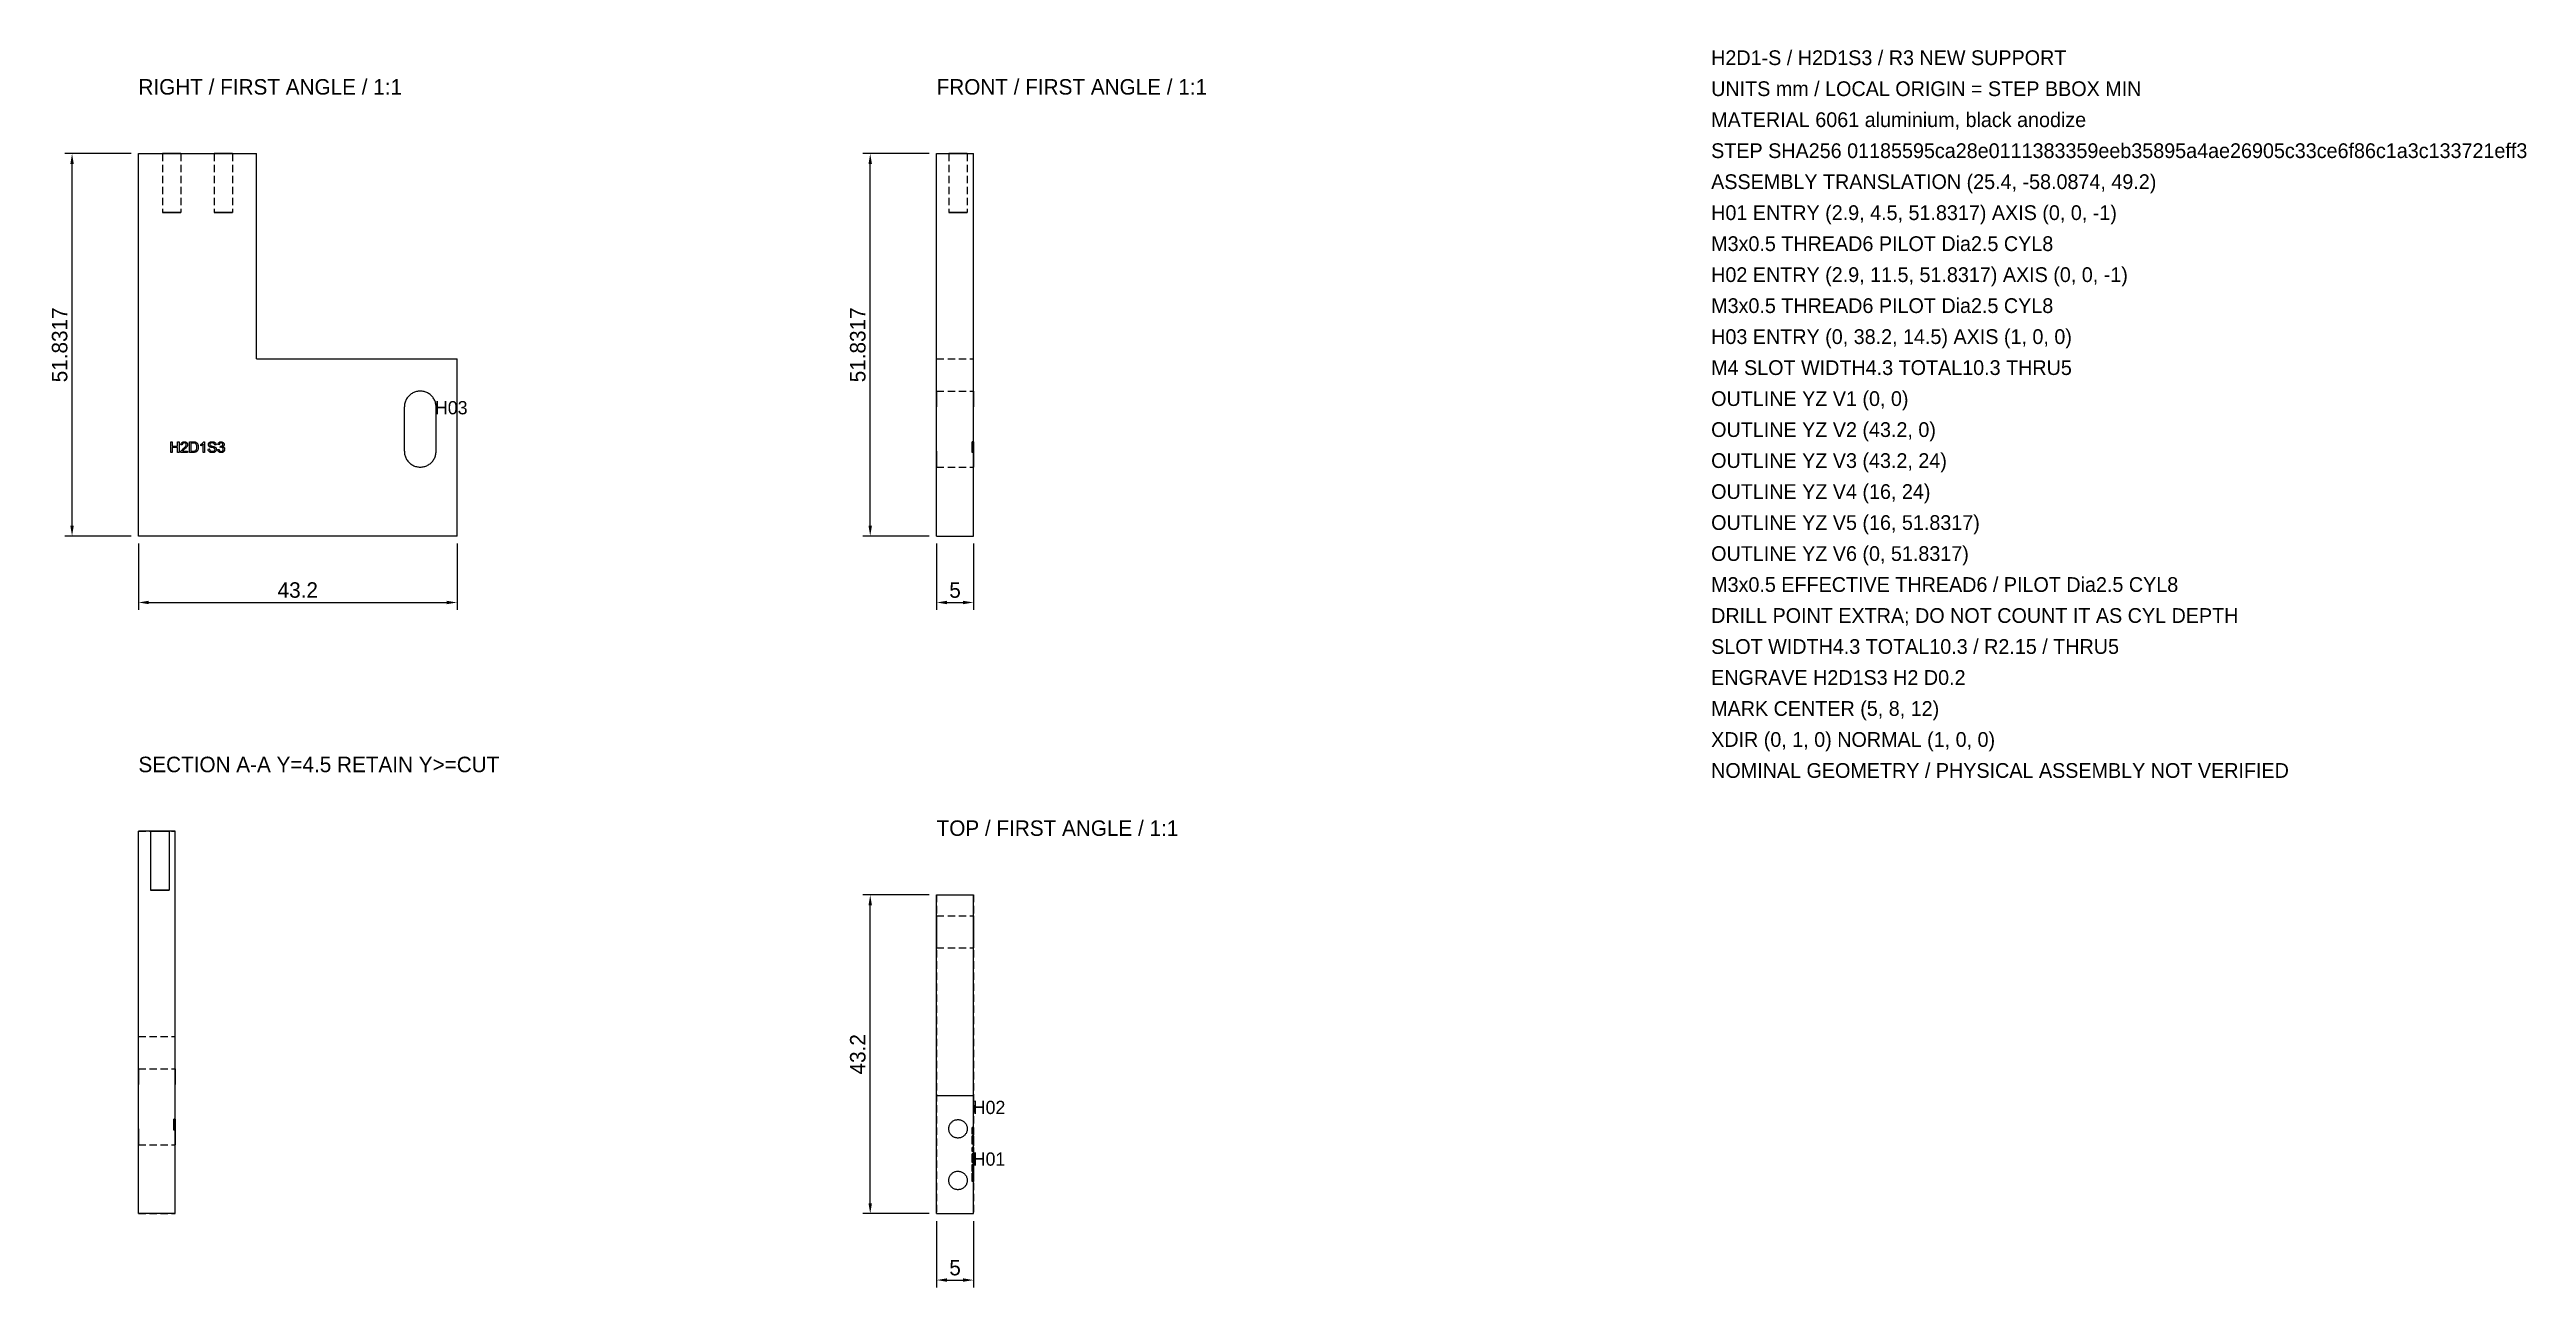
# Model space of a CAD drawing. Header units: millimetres. Extents: x -120 to 216, y -102 to 66.
import ezdxf

# ---------------------------------------------------------------- set-up
doc = ezdxf.new("R2010")
doc.units = ezdxf.units.MM
doc.linetypes.add('DASHED', pattern=[1.5, 1, -0.5])
for name, color, linetype in [('ANNOTATION', 7, 'Continuous'), ('DIMENSION', 3, 'Continuous'), ('HIDDEN', 8, 'DASHED'), ('VISIBLE', 7, 'Continuous')]:
    doc.layers.add(name, color=color, linetype=linetype)
doc.dimstyles.get("Standard").update_dxf_attribs({"dimtxt": 2.5, "dimasz": 2.5, "dimexe": 1.25, "dimexo": 0.625, "dimtad": 1, "dimcen": 2.5, "dimazin": 3, "dimtfac": 1, "dimtmove": 0, "dimatfit": 3})

msp = doc.modelspace()

# ---------------------------------------------------------------- texts
at = {"layer": 'ANNOTATION'}
for s, height, p in [('H2D1-S / H2D1S3 / R3 NEW SUPPORT', 2, (105, 63.83169)), ('RIGHT / FIRST ANGLE / 1:1', 2.1, (-108.2, 59.83169)), ('FRONT / FIRST ANGLE / 1:1', 2.1, (0, 59.83169)), ('UNITS mm / LOCAL ORIGIN = STEP BBOX MIN', 2, (105, 59.63169)), ('MATERIAL 6061 aluminium, black anodize', 2, (105, 55.43169)), ('STEP SHA256 01185595ca28e0111383359eeb35895a4ae26905c33ce6f86c1a3c133721eff3', 2, (105, 51.23169)), ('ASSEMBLY TRANSLATION (25.4, -58.0874, 49.2)', 2, (105, 47.03169)), ('H01 ENTRY (2.9, 4.5, 51.8317) AXIS (0, 0, -1)', 2, (105, 42.83169)), ('M3x0.5 THREAD6 PILOT Dia2.5 CYL8', 2, (105, 38.63169)), ('H02 ENTRY (2.9, 11.5, 51.8317) AXIS (0, 0, -1)', 2, (105, 34.43169)), ('M3x0.5 THREAD6 PILOT Dia2.5 CYL8', 2, (105, 30.23169)), ('H03 ENTRY (0, 38.2, 14.5) AXIS (1, 0, 0)', 2, (105, 26.03169)), ('M4 SLOT WIDTH4.3 TOTAL10.3 THRU5', 2, (105, 21.83169)), ('H03', 1.8, (-68, 16.5)), ('OUTLINE YZ V1 (0, 0)', 2, (105, 17.63169)), ('OUTLINE YZ V2 (43.2, 0)', 2, (105, 13.43169)), ('OUTLINE YZ V3 (43.2, 24)', 2, (105, 9.23169)), ('OUTLINE YZ V4 (16, 24)', 2, (105, 5.03169)), ('OUTLINE YZ V5 (16, 51.8317)', 2, (105, 0.83169)), ('OUTLINE YZ V6 (0, 51.8317)', 2, (105, -3.36831)), ('M3x0.5 EFFECTIVE THREAD6 / PILOT Dia2.5 CYL8', 2, (105, -7.56831)), ('DRILL POINT EXTRA; DO NOT COUNT IT AS CYL DEPTH', 2, (105, -11.76831)), ('SLOT WIDTH4.3 TOTAL10.3 / R2.15 / THRU5', 2, (105, -15.96831)), ('ENGRAVE H2D1S3 H2 D0.2', 2, (105, -20.16831)), ('MARK CENTER (5, 8, 12)', 2, (105, -24.36831)), ('XDIR (0, 1, 0) NORMAL (1, 0, 0)', 2, (105, -28.56831)), ('SECTION A-A Y=4.5 RETAIN Y>=CUT', 2.1, (-108.2, -32)), ('NOMINAL GEOMETRY / PHYSICAL ASSEMBLY NOT VERIFIED', 2, (105, -32.76831)), ('TOP / FIRST ANGLE / 1:1', 2.1, (0, -40.63169)), ('H02', 1.8, (4.9, -78.33169)), ('H01', 1.8, (4.9, -85.33169))]:
    msp.add_text(s, height=height, dxfattribs=at).set_placement(p)

# ---------------------------------------------------------------- dimensions: what is measured, and where the dimension line sits
at = {"layer": 'DIMENSION'}
for base, p1, p2 in [((-117.2, 0), (-108.2, 0), (-108.2, 51.83169)), ((-9, 0), (0, 0), (0, 51.83169)), ((-9, -91.83169), (0, -91.83169), (0, -48.63169))]:
    msp.add_linear_dim(base=base, p1=p1, p2=p2, angle=90, dimstyle='Standard', override={"dimtxt": 2.1, "dimasz": 1.4, "dimexe": 1, "dimexo": 1, "dimtad": 1, "dimdec": 4, "dimdsep": 46, "dimclrd": 3, "dimclre": 3, "dimclrt": 7}, dxfattribs=at).render()
for base, p1, p2 in [((-108.2, -9), (-108.2, 0), (-65, 0)), ((0, -9), (0, 0), (5, 0)), ((0, -100.83169), (0, -91.83169), (5, -91.83169))]:
    msp.add_linear_dim(base=base, p1=p1, p2=p2, dimstyle='Standard', override={"dimtxt": 2.1, "dimasz": 1.4, "dimexe": 1, "dimexo": 1, "dimtad": 1, "dimdec": 4, "dimdsep": 46, "dimclrd": 3, "dimclre": 3, "dimclrt": 7}, dxfattribs=at).render()

# ---------------------------------------------------------------- linework, layer by layer
at = {"layer": 'HIDDEN'}
for points in [[(-108.2, 0), (-108.2, 51.83169)], [(-108.2, 51.83169), (-92.2, 51.83169)], [(-102.45, 51.83169), (-102.48134, 51.83169), (-102.57379, 51.83169), (-102.72271, 51.83169), (-102.92064, 51.83169), (-103.15765, 51.83169), (-103.42185, 51.83169), (-103.7, 51.83169), (-103.97815, 51.83169), (-104.24235, 51.83169), (-104.47936, 51.83169), (-104.67729, 51.83169), (-104.82621, 51.83169), (-104.91866, 51.83169), (-104.95, 51.83169)], [(-104.95, 51.83169), (-104.94214, 51.83169), (-104.91866, 51.83169), (-104.87985, 51.83169), (-104.82621, 51.83169), (-104.75841, 51.83169), (-104.67729, 51.83169), (-104.58388, 51.83169), (-104.47936, 51.83169), (-104.36504, 51.83169), (-104.24235, 51.83169), (-104.11285, 51.83169), (-103.97815, 51.83169), (-103.83996, 51.83169), (-103.7, 51.83169)], [(-104.95, 51.83169), (-104.95, 43.83169)], [(-103.7, 51.83169), (-103.56004, 51.83169), (-103.42185, 51.83169), (-103.28715, 51.83169), (-103.15765, 51.83169), (-103.03496, 51.83169), (-102.92064, 51.83169), (-102.81612, 51.83169), (-102.72271, 51.83169), (-102.64159, 51.83169), (-102.57379, 51.83169), (-102.52015, 51.83169), (-102.48134, 51.83169), (-102.45786, 51.83169), (-102.45, 51.83169)], [(-102.45, 51.83169), (-102.45, 43.83169)], [(-95.45, 51.83169), (-95.48134, 51.83169), (-95.57379, 51.83169), (-95.72271, 51.83169), (-95.92064, 51.83169), (-96.15765, 51.83169), (-96.42185, 51.83169), (-96.7, 51.83169), (-96.97815, 51.83169), (-97.24235, 51.83169), (-97.47936, 51.83169), (-97.67729, 51.83169), (-97.82621, 51.83169), (-97.91866, 51.83169), (-97.95, 51.83169)], [(-97.95, 51.83169), (-97.94214, 51.83169), (-97.91866, 51.83169), (-97.87985, 51.83169), (-97.82621, 51.83169), (-97.75841, 51.83169), (-97.67729, 51.83169), (-97.58388, 51.83169), (-97.47936, 51.83169), (-97.36504, 51.83169), (-97.24235, 51.83169), (-97.11285, 51.83169), (-96.97815, 51.83169), (-96.83996, 51.83169), (-96.7, 51.83169)], [(-97.95, 51.83169), (-97.95, 43.83169)], [(-96.7, 51.83169), (-96.56004, 51.83169), (-96.42185, 51.83169), (-96.28715, 51.83169), (-96.15765, 51.83169), (-96.03496, 51.83169), (-95.92064, 51.83169), (-95.81612, 51.83169), (-95.72271, 51.83169), (-95.64159, 51.83169), (-95.57379, 51.83169), (-95.52015, 51.83169), (-95.48134, 51.83169), (-95.45786, 51.83169), (-95.45, 51.83169)], [(-95.45, 51.83169), (-95.45, 43.83169)], [(-92.2, 24), (-92.2, 51.83169)], [(0, 24), (0, 51.83169)], [(0, 51.83169), (5, 51.83169)], [(1.65, 51.83169), (1.68134, 51.83169), (1.77379, 51.83169), (1.92271, 51.83169), (2.12064, 51.83169), (2.35765, 51.83169), (2.62185, 51.83169), (2.9, 51.83169), (3.17815, 51.83169), (3.44235, 51.83169), (3.67936, 51.83169), (3.87729, 51.83169), (4.02621, 51.83169), (4.11866, 51.83169), (4.15, 51.83169)], [(4.15, 51.83169), (4.11866, 51.83169), (4.02621, 51.83169), (3.87729, 51.83169), (3.67936, 51.83169), (3.44235, 51.83169), (3.17815, 51.83169), (2.9, 51.83169), (2.62185, 51.83169), (2.35765, 51.83169), (2.12064, 51.83169), (1.92271, 51.83169), (1.77379, 51.83169), (1.68134, 51.83169), (1.65, 51.83169)], [(1.65, 51.83169), (1.68134, 51.83169), (1.77379, 51.83169), (1.92271, 51.83169), (2.12064, 51.83169), (2.35765, 51.83169), (2.62185, 51.83169), (2.9, 51.83169), (3.17815, 51.83169), (3.44235, 51.83169), (3.67936, 51.83169), (3.87729, 51.83169), (4.02621, 51.83169), (4.11866, 51.83169), (4.15, 51.83169)], [(4.15, 51.83169), (4.11866, 51.83169), (4.02621, 51.83169), (3.87729, 51.83169), (3.67936, 51.83169), (3.44235, 51.83169), (3.17815, 51.83169), (2.9, 51.83169), (2.62185, 51.83169), (2.35765, 51.83169), (2.12064, 51.83169), (1.92271, 51.83169), (1.77379, 51.83169), (1.68134, 51.83169), (1.65, 51.83169)], [(1.65, 51.83169), (1.65, 43.83169)], [(1.65, 51.83169), (1.65, 43.83169)], [(4.15, 51.83169), (4.15, 43.83169)], [(4.15, 51.83169), (4.15, 43.83169)], [(5, 24), (5, 51.83169)], [(-102.45, 43.83169), (-102.48134, 43.83169), (-102.57379, 43.83169), (-102.72271, 43.83169), (-102.92064, 43.83169), (-103.15765, 43.83169), (-103.42185, 43.83169), (-103.7, 43.83169), (-103.97815, 43.83169), (-104.24235, 43.83169), (-104.47936, 43.83169), (-104.67729, 43.83169), (-104.82621, 43.83169), (-104.91866, 43.83169), (-104.95, 43.83169)], [(-104.95, 43.83169), (-104.94214, 43.83169), (-104.91866, 43.83169), (-104.87985, 43.83169), (-104.82621, 43.83169), (-104.75841, 43.83169), (-104.67729, 43.83169), (-104.58388, 43.83169), (-104.47936, 43.83169), (-104.36504, 43.83169), (-104.24235, 43.83169), (-104.11285, 43.83169), (-103.97815, 43.83169), (-103.83996, 43.83169), (-103.7, 43.83169)], [(-103.7, 43.83169), (-103.56004, 43.83169), (-103.42185, 43.83169), (-103.28715, 43.83169), (-103.15765, 43.83169), (-103.03496, 43.83169), (-102.92064, 43.83169), (-102.81612, 43.83169), (-102.72271, 43.83169), (-102.64159, 43.83169), (-102.57379, 43.83169), (-102.52015, 43.83169), (-102.48134, 43.83169), (-102.45786, 43.83169), (-102.45, 43.83169)], [(-95.45, 43.83169), (-95.48134, 43.83169), (-95.57379, 43.83169), (-95.72271, 43.83169), (-95.92064, 43.83169), (-96.15765, 43.83169), (-96.42185, 43.83169), (-96.7, 43.83169), (-96.97815, 43.83169), (-97.24235, 43.83169), (-97.47936, 43.83169), (-97.67729, 43.83169), (-97.82621, 43.83169), (-97.91866, 43.83169), (-97.95, 43.83169)], [(-97.95, 43.83169), (-97.94214, 43.83169), (-97.91866, 43.83169), (-97.87985, 43.83169), (-97.82621, 43.83169), (-97.75841, 43.83169), (-97.67729, 43.83169), (-97.58388, 43.83169), (-97.47936, 43.83169), (-97.36504, 43.83169), (-97.24235, 43.83169), (-97.11285, 43.83169), (-96.97815, 43.83169), (-96.83996, 43.83169), (-96.7, 43.83169)], [(-96.7, 43.83169), (-96.56004, 43.83169), (-96.42185, 43.83169), (-96.28715, 43.83169), (-96.15765, 43.83169), (-96.03496, 43.83169), (-95.92064, 43.83169), (-95.81612, 43.83169), (-95.72271, 43.83169), (-95.64159, 43.83169), (-95.57379, 43.83169), (-95.52015, 43.83169), (-95.48134, 43.83169), (-95.45786, 43.83169), (-95.45, 43.83169)], [(1.65, 43.83169), (1.68134, 43.83169), (1.77379, 43.83169), (1.92271, 43.83169), (2.12064, 43.83169), (2.35765, 43.83169), (2.62185, 43.83169), (2.9, 43.83169), (3.17815, 43.83169), (3.44235, 43.83169), (3.67936, 43.83169), (3.87729, 43.83169), (4.02621, 43.83169), (4.11866, 43.83169), (4.15, 43.83169)], [(4.15, 43.83169), (4.11866, 43.83169), (4.02621, 43.83169), (3.87729, 43.83169), (3.67936, 43.83169), (3.44235, 43.83169), (3.17815, 43.83169), (2.9, 43.83169), (2.62185, 43.83169), (2.35765, 43.83169), (2.12064, 43.83169), (1.92271, 43.83169), (1.77379, 43.83169), (1.68134, 43.83169), (1.65, 43.83169)], [(1.65, 43.83169), (1.68134, 43.83169), (1.77379, 43.83169), (1.92271, 43.83169), (2.12064, 43.83169), (2.35765, 43.83169), (2.62185, 43.83169), (2.9, 43.83169), (3.17815, 43.83169), (3.44235, 43.83169), (3.67936, 43.83169), (3.87729, 43.83169), (4.02621, 43.83169), (4.11866, 43.83169), (4.15, 43.83169)], [(4.15, 43.83169), (4.11866, 43.83169), (4.02621, 43.83169), (3.87729, 43.83169), (3.67936, 43.83169), (3.44235, 43.83169), (3.17815, 43.83169), (2.9, 43.83169), (2.62185, 43.83169), (2.35765, 43.83169), (2.12064, 43.83169), (1.92271, 43.83169), (1.77379, 43.83169), (1.68134, 43.83169), (1.65, 43.83169)], [(-92.2, 24), (-65, 24)], [(-65, 0), (-65, 24)], [(0, 0), (0, 24)], [(0, 24), (5, 24)], [(0, 24), (5, 24)], [(5, 0), (5, 24)], [(-67.85, 17.5), (-67.85392, 17.62981), (-67.86568, 17.75915), (-67.88522, 17.88755), (-67.91248, 18.01453), (-67.94735, 18.13963), (-67.98972, 18.2624), (-68.03942, 18.38239), (-68.09627, 18.49915), (-68.16007, 18.61228), (-68.23058, 18.72134), (-68.30756, 18.82595), (-68.3907, 18.92571), (-68.47972, 19.02028), (-68.57429, 19.1093), (-68.67405, 19.19244), (-68.77866, 19.26942), (-68.88772, 19.33993), (-69.00085, 19.40373), (-69.11761, 19.46058), (-69.2376, 19.51029), (-69.36037, 19.55265), (-69.48547, 19.58753), (-69.61245, 19.61478), (-69.74085, 19.63432), (-69.87019, 19.64608), (-70, 19.65), (-70.12981, 19.64608), (-70.25915, 19.63432), (-70.38755, 19.61478), (-70.51453, 19.58753), (-70.63963, 19.55265), (-70.7624, 19.51029), (-70.88239, 19.46058), (-70.99915, 19.40373), (-71.11228, 19.33993), (-71.22134, 19.26942), (-71.32595, 19.19244), (-71.42571, 19.1093), (-71.52028, 19.02028), (-71.6093, 18.92571), (-71.69244, 18.82595), (-71.76942, 18.72134), (-71.83993, 18.61228), (-71.90373, 18.49915), (-71.96058, 18.38239), (-72.01029, 18.2624), (-72.05265, 18.13963), (-72.08753, 18.01453), (-72.11478, 17.88755), (-72.13432, 17.75915), (-72.14608, 17.62981), (-72.15, 17.5)], [(-72.15, 11.5), (-72.15, 17.5)], [(-67.85, 11.5), (-67.85, 17.5)], [(0, 17.5), (0, 17.74072), (0, 17.97842), (0, 18.2101), (0, 18.43285), (0, 18.64387), (0, 18.8405), (0, 19.02028), (0, 19.18094), (0, 19.32046), (0, 19.43708), (0, 19.52935), (0, 19.5961), (0, 19.63648), (0, 19.65)], [(0, 19.65), (0, 19.63648), (0, 19.5961), (0, 19.52935), (0, 19.43708), (0, 19.32046), (0, 19.18094), (0, 19.02028), (0, 18.8405), (0, 18.64387), (0, 18.43285), (0, 18.2101), (0, 17.97842), (0, 17.74072), (0, 17.5)], [(0, 19.65), (5, 19.65)], [(0, 11.5), (0, 17.5)], [(0, 11.5), (0, 17.5)], [(5, 17.5), (5, 17.74072), (5, 17.97842), (5, 18.2101), (5, 18.43285), (5, 18.64387), (5, 18.8405), (5, 19.02028), (5, 19.18094), (5, 19.32046), (5, 19.43708), (5, 19.52935), (5, 19.5961), (5, 19.63648), (5, 19.65)], [(5, 19.65), (5, 19.63648), (5, 19.5961), (5, 19.52935), (5, 19.43708), (5, 19.32046), (5, 19.18094), (5, 19.02028), (5, 18.8405), (5, 18.64387), (5, 18.43285), (5, 18.2101), (5, 17.97842), (5, 17.74072), (5, 17.5)], [(5, 11.5), (5, 17.5)], [(5, 11.5), (5, 17.5)], [(-103.81963, 12.771), (-103.63018, 12.771)], [(-103.81963, 11.33936), (-103.81963, 12.771)], [(-103.63018, 11.33936), (-103.81963, 11.33936)], [(-103.63018, 12.771), (-103.63018, 12.18311)], [(-103.63018, 12.18311), (-102.88604, 12.18311)], [(-103.63018, 12.01416), (-103.63018, 11.33936)], [(-102.88604, 12.01416), (-103.63018, 12.01416)], [(-102.88604, 12.771), (-102.69658, 12.771)], [(-102.88604, 12.18311), (-102.88604, 12.771)], [(-102.88604, 11.33936), (-102.88604, 12.01416)], [(-102.69658, 11.33936), (-102.88604, 11.33936)], [(-102.69658, 12.771), (-102.69658, 11.33936)], [(-102.4749, 11.33936), (-102.47435, 11.37079), (-102.47075, 11.40161), (-102.4641, 11.43182), (-102.45439, 11.46143)], [(-101.52861, 11.33936), (-102.4749, 11.33936)], [(-102.45439, 11.46143), (-102.43361, 11.50958), (-102.4074, 11.55737), (-102.37575, 11.6048), (-102.33867, 11.65186)], [(-102.4417, 12.36279), (-102.43546, 12.41183), (-102.42601, 12.45786), (-102.41336, 12.50088), (-102.39751, 12.54089), (-102.37845, 12.5779), (-102.35619, 12.61191), (-102.33072, 12.64291), (-102.30205, 12.6709)], [(-102.26104, 12.34424), (-102.4417, 12.36279)], [(-102.33867, 11.65186), (-102.29445, 11.70056), (-102.24138, 11.75293), (-102.17946, 11.80896), (-102.10869, 11.86865)], [(-102.30205, 12.6709), (-102.27048, 12.69573), (-102.23632, 12.71725), (-102.19956, 12.73547), (-102.16021, 12.75037), (-102.11826, 12.76196), (-102.07372, 12.77023), (-102.02658, 12.7752), (-101.97686, 12.77686)], [(-102.18389, 12.55518), (-102.20175, 12.53522), (-102.21727, 12.51343), (-102.23044, 12.48981), (-102.24126, 12.46436), (-102.24973, 12.43707), (-102.25585, 12.40796), (-102.25962, 12.37701), (-102.26104, 12.34424)], [(-102.15654, 11.60352), (-102.19756, 11.55603), (-102.23076, 11.5083)], [(-102.23076, 11.5083), (-101.52861, 11.5083)], [(-101.98076, 12.63135), (-102.01171, 12.63016), (-102.04106, 12.62659), (-102.06884, 12.62064), (-102.09502, 12.6123), (-102.11962, 12.60159), (-102.14263, 12.5885), (-102.16405, 12.57303), (-102.18389, 12.55518)], [(-101.95342, 11.78369), (-102.0833, 11.67224), (-102.127, 11.63254), (-102.15654, 11.60352)], [(-102.10869, 11.86865), (-102.00145, 11.95938), (-101.91313, 12.04016), (-101.84374, 12.11099), (-101.81613, 12.14268), (-101.79326, 12.17188)], [(-101.78594, 12.55957), (-101.80532, 12.57639), (-101.82613, 12.59097), (-101.84835, 12.60331), (-101.872, 12.6134), (-101.89706, 12.62125), (-101.92354, 12.62686), (-101.95144, 12.63023), (-101.98076, 12.63135)], [(-101.97686, 12.77686), (-101.92668, 12.77507), (-101.8792, 12.76971), (-101.8344, 12.76079), (-101.79229, 12.74829), (-101.75286, 12.73222), (-101.71611, 12.71259), (-101.68206, 12.68938), (-101.65068, 12.6626)], [(-101.68242, 12.03564), (-101.72994, 11.98547), (-101.79094, 11.92676), (-101.86544, 11.8595), (-101.95342, 11.78369)], [(-101.79326, 12.17188), (-101.75737, 12.22702), (-101.74327, 12.25402), (-101.73174, 12.28064), (-101.72277, 12.30688), (-101.71636, 12.33273), (-101.71251, 12.35821), (-101.71123, 12.3833)], [(-101.71123, 12.3833), (-101.7124, 12.40891), (-101.7159, 12.4335), (-101.72174, 12.45707), (-101.72991, 12.47961), (-101.74041, 12.50114), (-101.75325, 12.52164), (-101.76843, 12.54111), (-101.78594, 12.55957)], [(-101.56572, 12.21045), (-101.5862, 12.1684), (-101.61248, 12.12524), (-101.64455, 12.08099), (-101.68242, 12.03564)], [(-101.65068, 12.6626), (-101.62253, 12.63318), (-101.59813, 12.60205), (-101.57749, 12.56921), (-101.5606, 12.53467), (-101.54746, 12.49841), (-101.53807, 12.46045), (-101.53244, 12.42078), (-101.53057, 12.37939)], [(-101.53057, 12.37939), (-101.53276, 12.33661), (-101.53936, 12.29419), (-101.55034, 12.25214), (-101.56572, 12.21045)], [(-101.52861, 11.5083), (-101.52861, 11.33936)], [(-101.26885, 12.771), (-100.77568, 12.771)], [(-101.26885, 11.33936), (-101.26885, 12.771)], [(-100.75225, 11.33936), (-101.26885, 11.33936)], [(-101.07939, 12.60205), (-101.07939, 11.5083)], [(-100.77861, 12.60205), (-101.07939, 12.60205)], [(-101.07939, 11.5083), (-100.77373, 11.5083)], [(-100.5335, 12.57275), (-100.57738, 12.58557), (-100.63286, 12.59473), (-100.69994, 12.60022), (-100.77861, 12.60205)], [(-100.77568, 12.771), (-100.69713, 12.76971), (-100.62847, 12.76587), (-100.56969, 12.75946), (-100.5208, 12.75049)], [(-100.77373, 11.5083), (-100.70674, 11.50995), (-100.64739, 11.51489), (-100.59566, 11.52313), (-100.55156, 11.53467)], [(-100.52227, 11.36377), (-100.57418, 11.35309), (-100.62981, 11.34546), (-100.68917, 11.34088), (-100.75225, 11.33936)], [(-100.55156, 11.53467), (-100.51332, 11.54919), (-100.47917, 11.56641), (-100.44912, 11.5863), (-100.42314, 11.60889)], [(-100.3543, 12.41113), (-100.37323, 12.44004), (-100.39315, 12.46646), (-100.41406, 12.49039), (-100.43596, 12.51184), (-100.45886, 12.5308), (-100.48275, 12.54727), (-100.50762, 12.56126), (-100.5335, 12.57275)], [(-100.35137, 11.43555), (-100.3886, 11.4133), (-100.42949, 11.39392), (-100.47405, 11.37741), (-100.52227, 11.36377)], [(-100.5208, 12.75049), (-100.46154, 12.73346), (-100.40679, 12.71069), (-100.35656, 12.68219), (-100.31084, 12.64795)], [(-100.42314, 11.60889), (-100.39131, 11.64548), (-100.36321, 11.68787), (-100.33882, 11.73605), (-100.31816, 11.79004)], [(-100.28057, 12.06592), (-100.28172, 12.12045), (-100.28517, 12.17172), (-100.29093, 12.21975), (-100.299, 12.26453), (-100.30937, 12.30605), (-100.32204, 12.34433), (-100.33702, 12.37936), (-100.3543, 12.41113)], [(-100.221, 11.56543), (-100.25148, 11.52637), (-100.28337, 11.4917), (-100.31667, 11.46143), (-100.35137, 11.43555)], [(-100.31816, 11.79004), (-100.30172, 11.84995), (-100.28997, 11.91589), (-100.28292, 11.98788), (-100.28057, 12.06592)], [(-100.31084, 12.64795), (-100.28341, 12.62319), (-100.25777, 12.59677), (-100.23391, 12.56869), (-100.21184, 12.53894), (-100.19155, 12.50753), (-100.17305, 12.47446), (-100.15634, 12.43972), (-100.14141, 12.40332)], [(-100.12334, 11.77393), (-100.14373, 11.71365), (-100.1668, 11.65881), (-100.19255, 11.60941), (-100.221, 11.56543)], [(-100.14141, 12.40332), (-100.12825, 12.36543), (-100.11684, 12.3262), (-100.09929, 12.24377), (-100.08876, 12.15604), (-100.08525, 12.06299)], [(-100.08525, 12.06299), (-100.08763, 11.98376), (-100.09478, 11.90918), (-100.10668, 11.83923), (-100.12334, 11.77393)], [(-99.76104, 12.41748), (-99.68962, 12.45398), (-99.62285, 12.49414), (-99.56072, 12.53796), (-99.50322, 12.58545)], [(-99.76104, 12.24756), (-99.76104, 12.41748)], [(-99.57598, 12.33838), (-99.62618, 12.31), (-99.67375, 12.2854), (-99.71871, 12.26459), (-99.76104, 12.24756)], [(-99.40947, 12.45947), (-99.44368, 12.4292), (-99.48284, 12.39893), (-99.52693, 12.36865), (-99.57598, 12.33838)], [(-99.50322, 12.58545), (-99.45208, 12.6344), (-99.40898, 12.68262), (-99.37395, 12.7301), (-99.34697, 12.77686)], [(-99.40947, 11.33936), (-99.40947, 12.45947)], [(-99.23369, 11.33936), (-99.40947, 11.33936)], [(-99.34697, 12.77686), (-99.23369, 12.77686)], [(-99.23369, 12.77686), (-99.23369, 11.33936)], [(-98.77666, 11.79932), (-98.59795, 11.81494)], [(-98.69805, 11.54199), (-98.71562, 11.5709), (-98.73098, 11.60074), (-98.74412, 11.63151), (-98.75505, 11.66321), (-98.76377, 11.69584), (-98.77028, 11.7294), (-98.77458, 11.76389), (-98.77666, 11.79932)], [(-98.72197, 12.40088), (-98.71813, 12.45419), (-98.70659, 12.50574), (-98.68737, 12.55551), (-98.66045, 12.60352)], [(-98.67168, 12.22266), (-98.69368, 12.26364), (-98.7094, 12.30701), (-98.71883, 12.35275), (-98.72197, 12.40088)], [(-98.49199, 11.37158), (-98.52394, 11.38663), (-98.55413, 11.40347), (-98.58254, 11.4221), (-98.60918, 11.4425), (-98.63405, 11.4647), (-98.65715, 11.48868), (-98.67849, 11.51444), (-98.69805, 11.54199)], [(-98.51885, 12.08936), (-98.56685, 12.11783), (-98.60833, 12.14954), (-98.64327, 12.18448), (-98.67168, 12.22266)], [(-98.66045, 12.60352), (-98.64418, 12.62637), (-98.62615, 12.6478), (-98.60634, 12.66781), (-98.58477, 12.6864), (-98.56142, 12.70358), (-98.5363, 12.71933), (-98.50942, 12.73367), (-98.48076, 12.74658)], [(-98.59795, 11.81494), (-98.5895, 11.76364), (-98.57683, 11.71716), (-98.55995, 11.67551), (-98.53887, 11.63867)], [(-98.46074, 12.56543), (-98.47917, 12.54928), (-98.49514, 12.53232), (-98.50865, 12.51455), (-98.5197, 12.49597), (-98.5283, 12.47659), (-98.53444, 12.45639), (-98.53813, 12.43539), (-98.53936, 12.41357)], [(-98.53936, 12.41357), (-98.53588, 12.37671), (-98.52544, 12.34326), (-98.50804, 12.31323), (-98.48369, 12.28662)], [(-98.53887, 11.63867), (-98.51247, 11.6059), (-98.47966, 11.57642), (-98.44045, 11.55023), (-98.39482, 11.52734)], [(-98.24248, 12), (-98.33373, 12.02335), (-98.41021, 12.04602), (-98.47191, 12.06802), (-98.51885, 12.08936)], [(-98.16631, 11.31494), (-98.25954, 11.31848), (-98.3032, 11.32291), (-98.3449, 11.3291), (-98.38462, 11.33707), (-98.42238, 11.3468), (-98.45817, 11.35831), (-98.49199, 11.37158)], [(-98.48369, 12.28662), (-98.46727, 12.27413), (-98.44533, 12.26157), (-98.41789, 12.24892), (-98.38494, 12.23621), (-98.30251, 12.21054), (-98.19805, 12.18457)], [(-98.48076, 12.74658), (-98.42003, 12.76794), (-98.35601, 12.7832), (-98.28868, 12.79236), (-98.21807, 12.79541)], [(-98.21025, 12.62842), (-98.25177, 12.62743), (-98.29036, 12.62448), (-98.32605, 12.61956), (-98.35881, 12.61267), (-98.38867, 12.60381), (-98.41561, 12.59299), (-98.43963, 12.58019), (-98.46074, 12.56543)], [(-98.39482, 11.52734), (-98.34447, 11.50876), (-98.29106, 11.49548), (-98.23461, 11.48752), (-98.1751, 11.48486)], [(-97.9876, 11.93018), (-98.02513, 11.94296), (-98.08013, 11.95886), (-98.24248, 12)], [(-98.21807, 12.79541), (-98.14083, 12.79221), (-98.06829, 12.78259), (-98.00045, 12.76657), (-97.9373, 12.74414)], [(-97.96074, 12.55908), (-97.98312, 12.57533), (-98.00801, 12.58942), (-98.03543, 12.60133), (-98.06536, 12.61108), (-98.0978, 12.61867), (-98.13277, 12.62408), (-98.17025, 12.62733), (-98.21025, 12.62842)], [(-98.19805, 12.18457), (-98.09163, 12.15927), (-98.00334, 12.13562), (-97.93318, 12.11362), (-97.88115, 12.09326)], [(-98.1751, 11.48486), (-98.12249, 11.48688), (-98.07305, 11.49292), (-98.02678, 11.50299), (-97.98369, 11.51709)], [(-97.89043, 11.37109), (-97.95363, 11.34653), (-98.02068, 11.32898), (-98.09157, 11.31845), (-98.16631, 11.31494)], [(-97.85869, 11.8457), (-97.8814, 11.86984), (-97.91045, 11.89197), (-97.94585, 11.91208), (-97.9876, 11.93018)], [(-97.98369, 11.51709), (-97.94484, 11.5347), (-97.9113, 11.5553), (-97.88308, 11.57889), (-97.86016, 11.60547)], [(-97.86162, 12.354), (-97.86637, 12.3869), (-97.87331, 12.41772), (-97.88243, 12.44647), (-97.89373, 12.47314), (-97.90721, 12.49774), (-97.92287, 12.52026), (-97.94072, 12.54071), (-97.96074, 12.55908)], [(-97.9373, 12.74414), (-97.90779, 12.73057), (-97.88002, 12.71548), (-97.85401, 12.69889), (-97.82976, 12.68079), (-97.80726, 12.66117), (-97.78652, 12.64005), (-97.76753, 12.61741), (-97.75029, 12.59326)], [(-97.70244, 11.52832), (-97.71969, 11.50375), (-97.73873, 11.48059), (-97.75955, 11.45883), (-97.78215, 11.43848), (-97.80654, 11.41953), (-97.83272, 11.40198), (-97.86068, 11.38583), (-97.89043, 11.37109)], [(-97.88115, 12.09326), (-97.82274, 12.06253), (-97.77251, 12.02795), (-97.75046, 12.00922), (-97.73046, 11.98953), (-97.7125, 11.96888), (-97.69658, 11.94727)], [(-97.67998, 12.36768), (-97.86162, 12.354)], [(-97.86016, 11.60547), (-97.84243, 11.63419), (-97.82976, 11.66418), (-97.82216, 11.69547), (-97.81963, 11.72803)], [(-97.81963, 11.72803), (-97.82207, 11.76065), (-97.82939, 11.79114), (-97.8416, 11.81949), (-97.85869, 11.8457)], [(-97.75029, 12.59326), (-97.73488, 12.56795), (-97.72136, 12.54181), (-97.70974, 12.51485), (-97.7, 12.48706), (-97.69216, 12.45845), (-97.68621, 12.42902), (-97.67998, 12.36768)], [(-97.63701, 11.74365), (-97.63803, 11.71529), (-97.6411, 11.68735), (-97.64621, 11.65981), (-97.65337, 11.63269), (-97.66257, 11.60598), (-97.67382, 11.57968), (-97.70244, 11.52832)], [(-97.69658, 11.94727), (-97.68262, 11.92475), (-97.67052, 11.9014), (-97.66028, 11.8772), (-97.6519, 11.85217), (-97.64073, 11.79959), (-97.63701, 11.74365)], [(-97.44854, 11.71729), (-97.27275, 11.74072)], [(-97.30645, 11.42627), (-97.3359, 11.45538), (-97.36202, 11.48657), (-97.38479, 11.51984), (-97.40422, 11.55518), (-97.42031, 11.59259), (-97.43306, 11.63208), (-97.44247, 11.67365), (-97.44854, 11.71729)], [(-97.43096, 12.40576), (-97.42162, 12.44871), (-97.40972, 12.48917), (-97.39525, 12.52714), (-97.37822, 12.56262), (-97.35863, 12.59562), (-97.33647, 12.62613), (-97.31176, 12.65415), (-97.28447, 12.67969)], [(-97.25518, 12.37451), (-97.43096, 12.40576)], [(-96.99346, 11.31396), (-97.03958, 11.31572), (-97.0837, 11.32098), (-97.12582, 11.32976), (-97.16594, 11.34204), (-97.20407, 11.35783), (-97.24019, 11.37714), (-97.27432, 11.39995), (-97.30645, 11.42627)], [(-97.28447, 12.67969), (-97.25504, 12.70246), (-97.22386, 12.7222), (-97.19095, 12.7389), (-97.1563, 12.75256), (-97.11991, 12.76319), (-97.08178, 12.77078), (-97.0419, 12.77534), (-97.00029, 12.77686)], [(-97.27275, 11.74072), (-97.25496, 11.67123), (-97.24408, 11.6404), (-97.23186, 11.61218), (-97.21832, 11.58657), (-97.20345, 11.56357), (-97.18725, 11.54317), (-97.16973, 11.52539)], [(-97.16729, 12.56787), (-97.18361, 12.55075), (-97.19841, 12.53162), (-97.21169, 12.51047), (-97.22344, 12.4873), (-97.23366, 12.46213), (-97.24236, 12.43494), (-97.25518, 12.37451)], [(-97.16973, 11.52539), (-97.15104, 11.50994), (-97.13137, 11.49655), (-97.1107, 11.48522), (-97.08904, 11.47595), (-97.06639, 11.46874), (-97.04274, 11.46359), (-97.01811, 11.4605), (-96.99248, 11.45947)], [(-96.99639, 12.63232), (-97.02149, 12.63132), (-97.04552, 12.6283), (-97.06848, 12.62326), (-97.09038, 12.61621), (-97.11121, 12.60715), (-97.13097, 12.59607), (-97.14966, 12.58298), (-97.16729, 12.56787)], [(-97.10186, 12.01709), (-97.08232, 12.17139)], [(-96.97783, 12.03662), (-97.00426, 12.0354), (-97.03374, 12.03174), (-97.10186, 12.01709)], [(-97.08232, 12.17139), (-97.054, 12.16943)], [(-97.054, 12.16943), (-96.99926, 12.1731), (-96.94731, 12.18408), (-96.89818, 12.20239), (-96.85186, 12.22803)], [(-97.00029, 12.77686), (-96.94286, 12.77371), (-96.88774, 12.76428), (-96.83495, 12.74857), (-96.78447, 12.72656)], [(-96.82744, 12.56885), (-96.84439, 12.58373), (-96.86254, 12.59662), (-96.88187, 12.60753), (-96.90239, 12.61646), (-96.92411, 12.6234), (-96.94701, 12.62836), (-96.9711, 12.63133), (-96.99639, 12.63232)], [(-96.64775, 11.44434), (-96.68306, 11.41378), (-96.72063, 11.3873), (-96.76046, 11.36489), (-96.80254, 11.34656), (-96.84688, 11.3323), (-96.89348, 11.32211), (-96.94234, 11.316), (-96.99346, 11.31396)], [(-96.99248, 11.45947), (-96.96208, 11.46082), (-96.93288, 11.46484), (-96.90489, 11.47156), (-96.8781, 11.48096), (-96.85252, 11.49304), (-96.82814, 11.50781), (-96.80497, 11.52527), (-96.78301, 11.54541)], [(-96.77666, 11.95801), (-96.79711, 11.97643), (-96.8189, 11.9924), (-96.84203, 12.00591), (-96.8665, 12.01697), (-96.89232, 12.02557), (-96.91948, 12.03171), (-96.94799, 12.03539), (-96.97783, 12.03662)], [(-96.85186, 12.22803), (-96.8308, 12.24367), (-96.81255, 12.26129), (-96.79711, 12.2809), (-96.78447, 12.30249), (-96.77465, 12.32607), (-96.76763, 12.35162), (-96.76342, 12.37917), (-96.76201, 12.40869)], [(-96.76201, 12.40869), (-96.76303, 12.43234), (-96.7661, 12.45496), (-96.77121, 12.47653), (-96.77837, 12.49707), (-96.78757, 12.51657), (-96.79882, 12.53503), (-96.81211, 12.55246), (-96.82744, 12.56885)], [(-96.78447, 12.72656), (-96.73806, 12.69913), (-96.69744, 12.66711), (-96.66262, 12.63052), (-96.63359, 12.58936)], [(-96.78301, 11.54541), (-96.76298, 11.56754), (-96.74562, 11.59094), (-96.73094, 11.61563), (-96.71892, 11.6416), (-96.70957, 11.66885), (-96.7029, 11.69739), (-96.69889, 11.7272), (-96.69756, 11.7583)], [(-96.63115, 12.23584), (-96.65905, 12.19971), (-96.69292, 12.16748), (-96.73278, 12.13916), (-96.77861, 12.11475)], [(-96.77861, 12.11475), (-96.74776, 12.10644), (-96.71868, 12.09616), (-96.69136, 12.08392), (-96.66582, 12.0697), (-96.64205, 12.05352), (-96.62004, 12.03537), (-96.59981, 12.01525), (-96.58135, 11.99316)], [(-96.69756, 11.7583), (-96.69879, 11.78791), (-96.7025, 11.81619), (-96.70868, 11.84315), (-96.71733, 11.86877), (-96.72846, 11.89307), (-96.74205, 11.91605), (-96.75812, 11.93769), (-96.77666, 11.95801)], [(-96.51104, 11.76221), (-96.51317, 11.71622), (-96.51958, 11.67203), (-96.53026, 11.62962), (-96.54521, 11.58899), (-96.56444, 11.55015), (-96.58794, 11.51309), (-96.61571, 11.47782), (-96.64775, 11.44434)], [(-96.63359, 12.58936), (-96.61074, 12.54523), (-96.59441, 12.49976), (-96.58461, 12.45294), (-96.58135, 12.40479)], [(-96.58135, 12.40479), (-96.58446, 12.35944), (-96.5938, 12.31616), (-96.60936, 12.27496), (-96.63115, 12.23584)], [(-96.58135, 11.99316), (-96.56487, 11.96937), (-96.55059, 11.94412), (-96.5385, 11.91743), (-96.52861, 11.88928), (-96.52092, 11.85969), (-96.51543, 11.82864), (-96.51213, 11.79615), (-96.51104, 11.76221)], [(-72.15, 11.5), (-72.14608, 11.37019), (-72.13432, 11.24085), (-72.11478, 11.11245), (-72.08753, 10.98547), (-72.05265, 10.86037), (-72.01029, 10.7376), (-71.96058, 10.61761), (-71.90373, 10.50085), (-71.83993, 10.38772), (-71.76942, 10.27866), (-71.69244, 10.17405), (-71.6093, 10.07429), (-71.52028, 9.97972), (-71.42571, 9.8907), (-71.32595, 9.80756), (-71.22134, 9.73058), (-71.11228, 9.66007), (-70.99915, 9.59627), (-70.88239, 9.53942), (-70.7624, 9.48972), (-70.63963, 9.44735), (-70.51453, 9.41248), (-70.38755, 9.38522), (-70.25915, 9.36568), (-70.12981, 9.35392), (-70, 9.35), (-69.87019, 9.35392), (-69.74085, 9.36568), (-69.61245, 9.38522), (-69.48547, 9.41248), (-69.36037, 9.44735), (-69.2376, 9.48972), (-69.11761, 9.53942), (-69.00085, 9.59627), (-68.88772, 9.66007), (-68.77866, 9.73058), (-68.67405, 9.80756), (-68.57429, 9.8907), (-68.47972, 9.97972), (-68.3907, 10.07429), (-68.30756, 10.17405), (-68.23058, 10.27866), (-68.16007, 10.38772), (-68.09627, 10.50085), (-68.03942, 10.61761), (-67.98972, 10.7376), (-67.94735, 10.86037), (-67.91248, 10.98547), (-67.88522, 11.11245), (-67.86568, 11.24085), (-67.85392, 11.37019), (-67.85, 11.5)], [(0, 11.5), (0, 11.25928), (0, 11.02158), (0, 10.7899), (0, 10.56715), (0, 10.35613), (0, 10.1595), (0, 9.97972), (0, 9.81906), (0, 9.67954), (0, 9.56292), (0, 9.47065), (0, 9.40391), (0, 9.36352), (0, 9.35)], [(0, 9.35), (0, 9.36352), (0, 9.40391), (0, 9.47065), (0, 9.56292), (0, 9.67954), (0, 9.81906), (0, 9.97972), (0, 10.1595), (0, 10.35613), (0, 10.56715), (0, 10.7899), (0, 11.02158), (0, 11.25928), (0, 11.5)], [(5, 12.79541), (4.8, 12.79541)], [(4.8, 12.79541), (4.8, 12.79221), (4.8, 12.78259), (4.8, 12.76657), (4.8, 12.74414)], [(4.8, 12.74658), (4.8, 12.76794), (4.8, 12.7832), (4.8, 12.79236), (4.8, 12.79541)], [(5, 12.77686), (4.8, 12.77686)], [(4.8, 12.77686), (4.8, 12.77371), (4.8, 12.76428), (4.8, 12.74857), (4.8, 12.72656)], [(4.8, 12.67969), (4.8, 12.70246), (4.8, 12.7222), (4.8, 12.7389), (4.8, 12.75256), (4.8, 12.76319), (4.8, 12.77078), (4.8, 12.77534), (4.8, 12.77686)], [(5, 12.77686), (4.8, 12.77686)], [(5, 12.77686), (4.8, 12.77686)], [(4.8, 12.58545), (4.8, 12.68262), (4.8, 12.77686)], [(4.8, 12.77686), (4.8, 11.33936)], [(5, 12.77686), (4.8, 12.77686)], [(4.8, 12.77686), (4.8, 12.77507), (4.8, 12.76971), (4.8, 12.76079), (4.8, 12.74829), (4.8, 12.73222), (4.8, 12.71259), (4.8, 12.68938), (4.8, 12.6626)], [(4.8, 12.6709), (4.8, 12.69573), (4.8, 12.71725), (4.8, 12.73547), (4.8, 12.75037), (4.8, 12.76196), (4.8, 12.77023), (4.8, 12.7752), (4.8, 12.77686)], [(5, 12.771), (4.8, 12.771)], [(4.8, 12.771), (4.8, 12.76971), (4.8, 12.76587), (4.8, 12.75946), (4.8, 12.75049)], [(5, 12.771), (4.8, 12.771)], [(4.8, 11.33936), (4.8, 12.771)], [(5, 12.771), (4.8, 12.771)], [(4.8, 12.771), (4.8, 11.33936)], [(5, 12.771), (4.8, 12.771)], [(4.8, 12.18311), (4.8, 12.771)], [(5, 12.771), (4.8, 12.771)], [(4.8, 12.771), (4.8, 12.18311)], [(5, 12.771), (4.8, 12.771)], [(4.8, 11.33936), (4.8, 12.771)], [(4.8, 12.75049), (4.8, 12.73346), (4.8, 12.71069), (4.8, 12.68219), (4.8, 12.64795)], [(4.8, 12.60352), (4.8, 12.6478), (4.8, 12.6864), (4.8, 12.71933), (4.8, 12.74658)], [(4.8, 12.74414), (4.8, 12.71548), (4.8, 12.68079), (4.8, 12.64005), (4.8, 12.59326)], [(4.8, 12.72656), (4.8, 12.69913), (4.8, 12.66711), (4.8, 12.63052), (4.8, 12.58936)], [(4.8, 12.40576), (4.8, 12.44871), (4.8, 12.48917), (4.8, 12.52714), (4.8, 12.56262), (4.8, 12.59562), (4.8, 12.62613), (4.8, 12.65415), (4.8, 12.67969)], [(4.8, 12.36279), (4.8, 12.41183), (4.8, 12.45786), (4.8, 12.50088), (4.8, 12.54089), (4.8, 12.5779), (4.8, 12.61191), (4.8, 12.64291), (4.8, 12.6709)], [(4.8, 12.6626), (4.8, 12.60205), (4.8, 12.53467), (4.8, 12.46045), (4.8, 12.37939)], [(4.8, 12.64795), (4.8, 12.59677), (4.8, 12.53894), (4.8, 12.47446), (4.8, 12.40332)], [(5, 12.63232), (4.8, 12.63232)], [(4.8, 12.63232), (4.8, 12.63132), (4.8, 12.6283), (4.8, 12.62326), (4.8, 12.61621), (4.8, 12.60715), (4.8, 12.59607), (4.8, 12.58298), (4.8, 12.56787)], [(4.8, 12.56885), (4.8, 12.59662), (4.8, 12.61646), (4.8, 12.62836), (4.8, 12.63232)], [(5, 12.63135), (4.8, 12.63135)], [(4.8, 12.63135), (4.8, 12.63016), (4.8, 12.62659), (4.8, 12.62064), (4.8, 12.6123), (4.8, 12.60159), (4.8, 12.5885), (4.8, 12.57303), (4.8, 12.55518)], [(4.8, 12.55957), (4.8, 12.57639), (4.8, 12.59097), (4.8, 12.60331), (4.8, 12.6134), (4.8, 12.62125), (4.8, 12.62686), (4.8, 12.63023), (4.8, 12.63135)], [(5, 12.62842), (4.8, 12.62842)], [(4.8, 12.62842), (4.8, 12.62448), (4.8, 12.61267), (4.8, 12.59299), (4.8, 12.56543)], [(4.8, 12.55908), (4.8, 12.57533), (4.8, 12.58942), (4.8, 12.60133), (4.8, 12.61108), (4.8, 12.61867), (4.8, 12.62408), (4.8, 12.62733), (4.8, 12.62842)], [(4.8, 12.40088), (4.8, 12.50574), (4.8, 12.60352)], [(4.8, 12.60205), (4.8, 11.5083)], [(4.8, 12.57275), (4.8, 12.58557), (4.8, 12.59473), (4.8, 12.60022), (4.8, 12.60205)], [(5, 12.60205), (4.8, 12.60205)], [(5, 12.60205), (4.8, 12.60205)], [(4.8, 12.59326), (4.8, 12.54181), (4.8, 12.48706), (4.8, 12.42902), (4.8, 12.36768)], [(4.8, 12.58936), (4.8, 12.49976), (4.8, 12.40479)], [(4.8, 12.41748), (4.8, 12.45398), (4.8, 12.49414), (4.8, 12.53796), (4.8, 12.58545)], [(4.8, 12.41113), (4.8, 12.44004), (4.8, 12.46646), (4.8, 12.49039), (4.8, 12.51184), (4.8, 12.5308), (4.8, 12.54727), (4.8, 12.56126), (4.8, 12.57275)], [(4.8, 12.40869), (4.8, 12.45496), (4.8, 12.49707), (4.8, 12.53503), (4.8, 12.56885)], [(4.8, 12.56787), (4.8, 12.55075), (4.8, 12.53162), (4.8, 12.51047), (4.8, 12.4873), (4.8, 12.46213), (4.8, 12.43494), (4.8, 12.40573), (4.8, 12.37451)], [(4.8, 12.56543), (4.8, 12.53232), (4.8, 12.49597), (4.8, 12.45639), (4.8, 12.41357)], [(4.8, 12.3833), (4.8, 12.4335), (4.8, 12.47961), (4.8, 12.52164), (4.8, 12.55957)], [(4.8, 12.354), (4.8, 12.3869), (4.8, 12.41772), (4.8, 12.44647), (4.8, 12.47314), (4.8, 12.49774), (4.8, 12.52026), (4.8, 12.54071), (4.8, 12.55908)], [(4.8, 12.55518), (4.8, 12.51343), (4.8, 12.46436), (4.8, 12.40796), (4.8, 12.34424)], [(5, 12.45947), (4.8, 12.45947)], [(4.8, 12.45947), (4.8, 12.33838)], [(4.8, 11.33936), (4.8, 12.45947)], [(5, 12.41748), (4.8, 12.41748)], [(4.8, 12.24756), (4.8, 12.41748)], [(4.8, 12.41357), (4.8, 12.37671), (4.8, 12.34326), (4.8, 12.31323), (4.8, 12.28662)], [(4.8, 12.06592), (4.8, 12.12045), (4.8, 12.17172), (4.8, 12.21975), (4.8, 12.26453), (4.8, 12.30605), (4.8, 12.34433), (4.8, 12.37936), (4.8, 12.41113)], [(4.8, 12.22803), (4.8, 12.26129), (4.8, 12.30249), (4.8, 12.35162), (4.8, 12.40869)], [(5, 12.40576), (4.8, 12.40576)], [(4.8, 12.37451), (4.8, 12.40576)], [(4.8, 12.40479), (4.8, 12.35944), (4.8, 12.31616), (4.8, 12.27496), (4.8, 12.23584)], [(4.8, 12.40332), (4.8, 12.3262), (4.8, 12.24377), (4.8, 12.15604), (4.8, 12.06299)], [(4.8, 12.22266), (4.8, 12.26364), (4.8, 12.30701), (4.8, 12.35275), (4.8, 12.40088)], [(4.8, 12.17188), (4.8, 12.28064), (4.8, 12.3833)], [(4.8, 12.37939), (4.8, 12.21045)], [(5, 12.37451), (4.8, 12.37451)], [(5, 12.36768), (4.8, 12.36768)], [(4.8, 12.36768), (4.8, 12.354)], [(5, 12.36279), (4.8, 12.36279)], [(4.8, 12.34424), (4.8, 12.36279)], [(5, 12.354), (4.8, 12.354)], [(5, 12.34424), (4.8, 12.34424)], [(4.8, 12.33838), (4.8, 12.31), (4.8, 12.2854), (4.8, 12.26459), (4.8, 12.24756)], [(4.8, 12.28662), (4.8, 12.18457)], [(5, 12.24756), (4.8, 12.24756)], [(4.8, 12.23584), (4.8, 12.19971), (4.8, 12.16748), (4.8, 12.13916), (4.8, 12.11475)], [(4.8, 12.16943), (4.8, 12.1731), (4.8, 12.18408), (4.8, 12.20239), (4.8, 12.22803)], [(4.8, 12.08936), (4.8, 12.11783), (4.8, 12.14954), (4.8, 12.18448), (4.8, 12.22266)], [(4.8, 12.21045), (4.8, 12.12524), (4.8, 12.03564)], [(4.8, 12.18457), (4.8, 12.13562), (4.8, 12.09326)], [(5, 12.18311), (4.8, 12.18311)], [(5, 12.18311), (4.8, 12.18311)], [(4.8, 11.86865), (4.8, 11.91526), (4.8, 11.95938), (4.8, 12.00101), (4.8, 12.04016), (4.8, 12.07682), (4.8, 12.11099), (4.8, 12.14268), (4.8, 12.17188)], [(5, 12.17139), (4.8, 12.17139)], [(4.8, 12.17139), (4.8, 12.16943)], [(4.8, 12.01709), (4.8, 12.17139)], [(5, 12.16943), (4.8, 12.16943)], [(5, 12.11475), (4.8, 12.11475)], [(4.8, 12.11475), (4.8, 12.09616), (4.8, 12.0697), (4.8, 12.03537), (4.8, 11.99316)], [(4.8, 12.09326), (4.8, 12.06253), (4.8, 12.02795), (4.8, 11.98953), (4.8, 11.94727)], [(4.8, 12), (4.8, 12.04602), (4.8, 12.08936)], [(4.8, 11.79004), (4.8, 11.84995), (4.8, 11.91589), (4.8, 11.98788), (4.8, 12.06592)], [(4.8, 12.06299), (4.8, 11.98376), (4.8, 11.90918), (4.8, 11.83923), (4.8, 11.77393)], [(5, 12.03662), (4.8, 12.03662)], [(4.8, 12.03662), (4.8, 12.0354), (4.8, 12.03174), (4.8, 12.02563), (4.8, 12.01709)], [(4.8, 11.95801), (4.8, 11.97643), (4.8, 11.9924), (4.8, 12.00591), (4.8, 12.01697), (4.8, 12.02557), (4.8, 12.03171), (4.8, 12.03539), (4.8, 12.03662)], [(4.8, 12.03564), (4.8, 12.01163), (4.8, 11.98547), (4.8, 11.95718), (4.8, 11.92676), (4.8, 11.8942), (4.8, 11.8595), (4.8, 11.82266), (4.8, 11.78369)], [(5, 12.01709), (4.8, 12.01709)], [(5, 12.01416), (4.8, 12.01416)], [(4.8, 12.01416), (4.8, 11.33936)], [(5, 12.01416), (4.8, 12.01416)], [(4.8, 11.33936), (4.8, 12.01416)], [(4.8, 11.93018), (4.8, 11.94296), (4.8, 11.95886), (4.8, 11.97787), (4.8, 12)], [(4.8, 11.99316), (4.8, 11.94412), (4.8, 11.88928), (4.8, 11.82864), (4.8, 11.76221)], [(4.8, 11.7583), (4.8, 11.81619), (4.8, 11.86877), (4.8, 11.91605), (4.8, 11.95801)], [(4.8, 11.94727), (4.8, 11.9014), (4.8, 11.85217), (4.8, 11.79959), (4.8, 11.74365)], [(4.8, 11.8457), (4.8, 11.86984), (4.8, 11.89197), (4.8, 11.91208), (4.8, 11.93018)], [(4.8, 11.65186), (4.8, 11.70056), (4.8, 11.75293), (4.8, 11.80896), (4.8, 11.86865)], [(4.8, 11.72803), (4.8, 11.76065), (4.8, 11.79114), (4.8, 11.81949), (4.8, 11.8457)], [(5, 11.81494), (4.8, 11.81494)], [(4.8, 11.81494), (4.8, 11.76364), (4.8, 11.71716), (4.8, 11.67551), (4.8, 11.63867)], [(4.8, 11.79932), (4.8, 11.81494)], [(4.8, 11.54199), (4.8, 11.60074), (4.8, 11.66321), (4.8, 11.7294), (4.8, 11.79932)], [(5, 11.79932), (4.8, 11.79932)], [(4.8, 11.60889), (4.8, 11.64548), (4.8, 11.68787), (4.8, 11.73605), (4.8, 11.79004)], [(4.8, 11.78369), (4.8, 11.75182), (4.8, 11.72263), (4.8, 11.6961), (4.8, 11.67224), (4.8, 11.65105), (4.8, 11.63254), (4.8, 11.61669), (4.8, 11.60352)], [(4.8, 11.77393), (4.8, 11.71365), (4.8, 11.65881), (4.8, 11.60941), (4.8, 11.56543)], [(4.8, 11.76221), (4.8, 11.67203), (4.8, 11.58899), (4.8, 11.51309), (4.8, 11.44434)], [(4.8, 11.54541), (4.8, 11.59094), (4.8, 11.6416), (4.8, 11.69739), (4.8, 11.7583)], [(4.8, 11.74365), (4.8, 11.63269), (4.8, 11.52832)], [(5, 11.74072), (4.8, 11.74072)], [(4.8, 11.74072), (4.8, 11.70467), (4.8, 11.67123), (4.8, 11.6404), (4.8, 11.61218), (4.8, 11.58657), (4.8, 11.56357), (4.8, 11.54317), (4.8, 11.52539)], [(4.8, 11.71729), (4.8, 11.74072)], [(4.8, 11.60547), (4.8, 11.66418), (4.8, 11.72803)], [(4.8, 11.42627), (4.8, 11.45538), (4.8, 11.48657), (4.8, 11.51984), (4.8, 11.55518), (4.8, 11.59259), (4.8, 11.63208), (4.8, 11.67365), (4.8, 11.71729)], [(5, 11.71729), (4.8, 11.71729)], [(4.8, 11.46143), (4.8, 11.65186)], [(4.8, 11.63867), (4.8, 11.6059), (4.8, 11.57642), (4.8, 11.55023), (4.8, 11.52734)], [(4.8, 11.53467), (4.8, 11.54919), (4.8, 11.56641), (4.8, 11.5863), (4.8, 11.60889)], [(4.8, 11.51709), (4.8, 11.5347), (4.8, 11.5553), (4.8, 11.57889), (4.8, 11.60547)], [(4.8, 11.60352), (4.8, 11.5083)], [(4.8, 11.56543), (4.8, 11.52637), (4.8, 11.4917), (4.8, 11.46143), (4.8, 11.43555)], [(4.8, 11.45947), (4.8, 11.46082), (4.8, 11.46484), (4.8, 11.47156), (4.8, 11.48096), (4.8, 11.49304), (4.8, 11.50781), (4.8, 11.52527), (4.8, 11.54541)], [(4.8, 11.37158), (4.8, 11.40347), (4.8, 11.4425), (4.8, 11.48868), (4.8, 11.54199)], [(4.8, 11.5083), (4.8, 11.50995), (4.8, 11.51489), (4.8, 11.52313), (4.8, 11.53467)], [(4.8, 11.52832), (4.8, 11.48059), (4.8, 11.43848), (4.8, 11.40198), (4.8, 11.37109)], [(4.8, 11.52734), (4.8, 11.50876), (4.8, 11.49548), (4.8, 11.48752), (4.8, 11.48486)], [(4.8, 11.52539), (4.8, 11.50994), (4.8, 11.49655), (4.8, 11.48522), (4.8, 11.47595), (4.8, 11.46874), (4.8, 11.46359), (4.8, 11.4605), (4.8, 11.45947)], [(4.8, 11.48486), (4.8, 11.48688), (4.8, 11.49292), (4.8, 11.50299), (4.8, 11.51709)], [(5, 11.5083), (4.8, 11.5083)], [(5, 11.5083), (4.8, 11.5083)], [(4.8, 11.5083), (4.8, 11.33936)], [(5, 11.5083), (4.8, 11.5083)], [(5, 11.5083), (4.8, 11.5083)], [(5, 11.48486), (4.8, 11.48486)], [(4.8, 11.33936), (4.8, 11.40161), (4.8, 11.46143)], [(5, 11.45947), (4.8, 11.45947)], [(4.8, 11.44434), (4.8, 11.41378), (4.8, 11.3873), (4.8, 11.36489), (4.8, 11.34656), (4.8, 11.3323), (4.8, 11.32211), (4.8, 11.316), (4.8, 11.31396)], [(4.8, 11.43555), (4.8, 11.4133), (4.8, 11.39392), (4.8, 11.37741), (4.8, 11.36377)], [(4.8, 11.31396), (4.8, 11.31572), (4.8, 11.32098), (4.8, 11.32976), (4.8, 11.34204), (4.8, 11.35783), (4.8, 11.37714), (4.8, 11.39995), (4.8, 11.42627)], [(4.8, 11.31494), (4.8, 11.31848), (4.8, 11.3291), (4.8, 11.3468), (4.8, 11.37158)], [(4.8, 11.37109), (4.8, 11.34653), (4.8, 11.32898), (4.8, 11.31845), (4.8, 11.31494)], [(4.8, 11.36377), (4.8, 11.35309), (4.8, 11.34546), (4.8, 11.34088), (4.8, 11.33936)], [(5, 11.33936), (4.8, 11.33936)], [(5, 11.33936), (4.8, 11.33936)], [(5, 11.33936), (4.8, 11.33936)], [(5, 11.33936), (4.8, 11.33936)], [(5, 11.33936), (4.8, 11.33936)], [(5, 11.33936), (4.8, 11.33936)], [(5, 11.33936), (4.8, 11.33936)], [(5, 11.33936), (4.8, 11.33936)], [(5, 11.33936), (4.8, 11.33936)], [(5, 11.33936), (4.8, 11.33936)], [(5, 11.31494), (4.8, 11.31494)], [(5, 11.31396), (4.8, 11.31396)], [(5, 12.74658), (5, 12.76794), (5, 12.7832), (5, 12.79236), (5, 12.79541)], [(5, 12.79541), (5, 12.79221), (5, 12.78259), (5, 12.76657), (5, 12.74414)], [(5, 12.67969), (5, 12.70246), (5, 12.7222), (5, 12.7389), (5, 12.75256), (5, 12.76319), (5, 12.77078), (5, 12.77534), (5, 12.77686)], [(5, 12.77686), (5, 12.77371), (5, 12.76428), (5, 12.74857), (5, 12.72656)], [(5, 12.77686), (5, 11.33936)], [(5, 12.58545), (5, 12.68262), (5, 12.77686)], [(5, 12.6709), (5, 12.69573), (5, 12.71725), (5, 12.73547), (5, 12.75037), (5, 12.76196), (5, 12.77023), (5, 12.7752), (5, 12.77686)], [(5, 12.77686), (5, 12.77507), (5, 12.76971), (5, 12.76079), (5, 12.74829), (5, 12.73222), (5, 12.71259), (5, 12.68938), (5, 12.6626)], [(5, 11.33936), (5, 12.771)], [(5, 12.771), (5, 12.76971), (5, 12.76587), (5, 12.75946), (5, 12.75049)], [(5, 11.33936), (5, 12.771)], [(5, 12.771), (5, 12.18311)], [(5, 12.18311), (5, 12.771)], [(5, 12.771), (5, 11.33936)], [(5, 12.75049), (5, 12.73346), (5, 12.71069), (5, 12.68219), (5, 12.64795)], [(5, 12.60352), (5, 12.6478), (5, 12.6864), (5, 12.71933), (5, 12.74658)], [(5, 12.74414), (5, 12.71548), (5, 12.68079), (5, 12.64005), (5, 12.59326)], [(5, 12.72656), (5, 12.69913), (5, 12.66711), (5, 12.63052), (5, 12.58936)], [(5, 12.40576), (5, 12.44871), (5, 12.48917), (5, 12.52714), (5, 12.56262), (5, 12.59562), (5, 12.62613), (5, 12.65415), (5, 12.67969)], [(5, 12.36279), (5, 12.41183), (5, 12.45786), (5, 12.50088), (5, 12.54089), (5, 12.5779), (5, 12.61191), (5, 12.64291), (5, 12.6709)], [(5, 12.6626), (5, 12.60205), (5, 12.53467), (5, 12.46045), (5, 12.37939)], [(5, 12.64795), (5, 12.59677), (5, 12.53894), (5, 12.47446), (5, 12.40332)], [(5, 12.56885), (5, 12.59662), (5, 12.61646), (5, 12.62836), (5, 12.63232)], [(5, 12.63232), (5, 12.63132), (5, 12.6283), (5, 12.62326), (5, 12.61621), (5, 12.60715), (5, 12.59607), (5, 12.58298), (5, 12.56787)], [(5, 12.55957), (5, 12.57639), (5, 12.59097), (5, 12.60331), (5, 12.6134), (5, 12.62125), (5, 12.62686), (5, 12.63023), (5, 12.63135)], [(5, 12.63135), (5, 12.63016), (5, 12.62659), (5, 12.62064), (5, 12.6123), (5, 12.60159), (5, 12.5885), (5, 12.57303), (5, 12.55518)], [(5, 12.55908), (5, 12.57533), (5, 12.58942), (5, 12.60133), (5, 12.61108), (5, 12.61867), (5, 12.62408), (5, 12.62733), (5, 12.62842)], [(5, 12.62842), (5, 12.62448), (5, 12.61267), (5, 12.59299), (5, 12.56543)], [(5, 12.40088), (5, 12.50574), (5, 12.60352)], [(5, 12.60205), (5, 11.5083)], [(5, 12.57275), (5, 12.58557), (5, 12.59473), (5, 12.60022), (5, 12.60205)], [(5, 12.59326), (5, 12.54181), (5, 12.48706), (5, 12.42902), (5, 12.36768)], [(5, 12.58936), (5, 12.49976), (5, 12.40479)], [(5, 12.41748), (5, 12.45398), (5, 12.49414), (5, 12.53796), (5, 12.58545)], [(5, 12.41113), (5, 12.44004), (5, 12.46646), (5, 12.49039), (5, 12.51184), (5, 12.5308), (5, 12.54727), (5, 12.56126), (5, 12.57275)], [(5, 12.40869), (5, 12.45496), (5, 12.49707), (5, 12.53503), (5, 12.56885)], [(5, 12.56787), (5, 12.55075), (5, 12.53162), (5, 12.51047), (5, 12.4873), (5, 12.46213), (5, 12.43494), (5, 12.40573), (5, 12.37451)], [(5, 12.56543), (5, 12.53232), (5, 12.49597), (5, 12.45639), (5, 12.41357)], [(5, 12.3833), (5, 12.4335), (5, 12.47961), (5, 12.52164), (5, 12.55957)], [(5, 12.354), (5, 12.3869), (5, 12.41772), (5, 12.44647), (5, 12.47314), (5, 12.49774), (5, 12.52026), (5, 12.54071), (5, 12.55908)], [(5, 12.55518), (5, 12.51343), (5, 12.46436), (5, 12.40796), (5, 12.34424)], [(5, 11.33936), (5, 12.45947)], [(5, 12.45947), (5, 12.33838)], [(5, 12.24756), (5, 12.41748)], [(5, 12.41357), (5, 12.37671), (5, 12.34326), (5, 12.31323), (5, 12.28662)], [(5, 12.06592), (5, 12.12045), (5, 12.17172), (5, 12.21975), (5, 12.26453), (5, 12.30605), (5, 12.34433), (5, 12.37936), (5, 12.41113)], [(5, 12.22803), (5, 12.26129), (5, 12.30249), (5, 12.35162), (5, 12.40869)], [(5, 12.37451), (5, 12.40576)], [(5, 12.40479), (5, 12.35944), (5, 12.31616), (5, 12.27496), (5, 12.23584)], [(5, 12.40332), (5, 12.3262), (5, 12.24377), (5, 12.15604), (5, 12.06299)], [(5, 12.22266), (5, 12.26364), (5, 12.30701), (5, 12.35275), (5, 12.40088)], [(5, 12.17188), (5, 12.28064), (5, 12.3833)], [(5, 12.37939), (5, 12.21045)], [(5, 12.36768), (5, 12.354)], [(5, 12.34424), (5, 12.36279)], [(5, 12.33838), (5, 12.31), (5, 12.2854), (5, 12.26459), (5, 12.24756)], [(5, 12.28662), (5, 12.18457)], [(5, 12.23584), (5, 12.19971), (5, 12.16748), (5, 12.13916), (5, 12.11475)], [(5, 12.16943), (5, 12.1731), (5, 12.18408), (5, 12.20239), (5, 12.22803)], [(5, 12.08936), (5, 12.11783), (5, 12.14954), (5, 12.18448), (5, 12.22266)], [(5, 12.21045), (5, 12.12524), (5, 12.03564)], [(5, 12.18457), (5, 12.13562), (5, 12.09326)], [(5, 11.86865), (5, 11.91526), (5, 11.95938), (5, 12.00101), (5, 12.04016), (5, 12.07682), (5, 12.11099), (5, 12.14268), (5, 12.17188)], [(5, 12.01709), (5, 12.17139)], [(5, 12.17139), (5, 12.16943)], [(5, 12.11475), (5, 12.09616), (5, 12.0697), (5, 12.03537), (5, 11.99316)], [(5, 12.09326), (5, 12.06253), (5, 12.02795), (5, 11.98953), (5, 11.94727)], [(5, 12), (5, 12.04602), (5, 12.08936)], [(5, 11.79004), (5, 11.84995), (5, 11.91589), (5, 11.98788), (5, 12.06592)], [(5, 12.06299), (5, 11.98376), (5, 11.90918), (5, 11.83923), (5, 11.77393)], [(5, 11.95801), (5, 11.97643), (5, 11.9924), (5, 12.00591), (5, 12.01697), (5, 12.02557), (5, 12.03171), (5, 12.03539), (5, 12.03662)], [(5, 12.03662), (5, 12.0354), (5, 12.03174), (5, 12.02563), (5, 12.01709)], [(5, 12.03564), (5, 12.01163), (5, 11.98547), (5, 11.95718), (5, 11.92676), (5, 11.8942), (5, 11.8595), (5, 11.82266), (5, 11.78369)], [(5, 12.01416), (5, 11.33936)], [(5, 11.33936), (5, 12.01416)], [(5, 11.93018), (5, 11.94296), (5, 11.95886), (5, 11.97787), (5, 12)], [(5, 11.99316), (5, 11.94412), (5, 11.88928), (5, 11.82864), (5, 11.76221)], [(5, 11.7583), (5, 11.81619), (5, 11.86877), (5, 11.91605), (5, 11.95801)], [(5, 11.94727), (5, 11.9014), (5, 11.85217), (5, 11.79959), (5, 11.74365)], [(5, 11.8457), (5, 11.86984), (5, 11.89197), (5, 11.91208), (5, 11.93018)], [(5, 11.65186), (5, 11.70056), (5, 11.75293), (5, 11.80896), (5, 11.86865)], [(5, 11.72803), (5, 11.76065), (5, 11.79114), (5, 11.81949), (5, 11.8457)], [(5, 11.79932), (5, 11.81494)], [(5, 11.81494), (5, 11.76364), (5, 11.71716), (5, 11.67551), (5, 11.63867)], [(5, 11.54199), (5, 11.60074), (5, 11.66321), (5, 11.7294), (5, 11.79932)], [(5, 11.60889), (5, 11.64548), (5, 11.68787), (5, 11.73605), (5, 11.79004)], [(5, 11.78369), (5, 11.75182), (5, 11.72263), (5, 11.6961), (5, 11.67224), (5, 11.65105), (5, 11.63254), (5, 11.61669), (5, 11.60352)], [(5, 11.77393), (5, 11.71365), (5, 11.65881), (5, 11.60941), (5, 11.56543)], [(5, 11.76221), (5, 11.67203), (5, 11.58899), (5, 11.51309), (5, 11.44434)], [(5, 11.54541), (5, 11.59094), (5, 11.6416), (5, 11.69739), (5, 11.7583)], [(5, 11.74365), (5, 11.63269), (5, 11.52832)], [(5, 11.71729), (5, 11.74072)], [(5, 11.74072), (5, 11.70467), (5, 11.67123), (5, 11.6404), (5, 11.61218), (5, 11.58657), (5, 11.56357), (5, 11.54317), (5, 11.52539)], [(5, 11.60547), (5, 11.66418), (5, 11.72803)], [(5, 11.42627), (5, 11.45538), (5, 11.48657), (5, 11.51984), (5, 11.55518), (5, 11.59259), (5, 11.63208), (5, 11.67365), (5, 11.71729)], [(5, 11.46143), (5, 11.65186)], [(5, 11.63867), (5, 11.6059), (5, 11.57642), (5, 11.55023), (5, 11.52734)], [(5, 11.53467), (5, 11.54919), (5, 11.56641), (5, 11.5863), (5, 11.60889)], [(5, 11.51709), (5, 11.5347), (5, 11.5553), (5, 11.57889), (5, 11.60547)], [(5, 11.60352), (5, 11.5083)], [(5, 11.56543), (5, 11.52637), (5, 11.4917), (5, 11.46143), (5, 11.43555)], [(5, 11.45947), (5, 11.46082), (5, 11.46484), (5, 11.47156), (5, 11.48096), (5, 11.49304), (5, 11.50781), (5, 11.52527), (5, 11.54541)], [(5, 11.37158), (5, 11.40347), (5, 11.4425), (5, 11.48868), (5, 11.54199)], [(5, 11.5083), (5, 11.50995), (5, 11.51489), (5, 11.52313), (5, 11.53467)], [(5, 11.52832), (5, 11.48059), (5, 11.43848), (5, 11.40198), (5, 11.37109)], [(5, 11.52734), (5, 11.50876), (5, 11.49548), (5, 11.48752), (5, 11.48486)], [(5, 11.52539), (5, 11.50994), (5, 11.49655), (5, 11.48522), (5, 11.47595), (5, 11.46874), (5, 11.46359), (5, 11.4605), (5, 11.45947)], [(5, 11.48486), (5, 11.48688), (5, 11.49292), (5, 11.50299), (5, 11.51709)], [(5, 11.5083), (5, 11.33936)], [(5, 11.5), (5, 11.25928), (5, 11.02158), (5, 10.7899), (5, 10.56715), (5, 10.35613), (5, 10.1595), (5, 9.97972), (5, 9.81906), (5, 9.67954), (5, 9.56292), (5, 9.47065), (5, 9.40391), (5, 9.36352), (5, 9.35)], [(5, 9.35), (5, 9.36352), (5, 9.40391), (5, 9.47065), (5, 9.56292), (5, 9.67954), (5, 9.81906), (5, 9.97972), (5, 10.1595), (5, 10.35613), (5, 10.56715), (5, 10.7899), (5, 11.02158), (5, 11.25928), (5, 11.5)], [(5, 11.33936), (5, 11.40161), (5, 11.46143)], [(5, 11.44434), (5, 11.41378), (5, 11.3873), (5, 11.36489), (5, 11.34656), (5, 11.3323), (5, 11.32211), (5, 11.316), (5, 11.31396)], [(5, 11.43555), (5, 11.4133), (5, 11.39392), (5, 11.37741), (5, 11.36377)], [(5, 11.31396), (5, 11.31572), (5, 11.32098), (5, 11.32976), (5, 11.34204), (5, 11.35783), (5, 11.37714), (5, 11.39995), (5, 11.42627)], [(5, 11.31494), (5, 11.31848), (5, 11.3291), (5, 11.3468), (5, 11.37158)], [(5, 11.37109), (5, 11.34653), (5, 11.32898), (5, 11.31845), (5, 11.31494)], [(5, 11.36377), (5, 11.35309), (5, 11.34546), (5, 11.34088), (5, 11.33936)], [(0, 9.35), (5, 9.35)], [(-65, 0), (-108.2, 0)], [(0, 0), (5, 0)], [(-108.2, -67.83169), (-108.2, -40)], [(-108.2, -40), (-103.2, -40)], [(-106.55, -40), (-106.51866, -40), (-106.42621, -40), (-106.27729, -40), (-106.07936, -40), (-105.84235, -40), (-105.57815, -40), (-105.3, -40), (-105.02185, -40), (-104.75765, -40), (-104.52064, -40), (-104.32271, -40), (-104.17379, -40), (-104.08134, -40), (-104.05, -40)], [(-104.05, -40), (-104.08134, -40), (-104.17379, -40), (-104.32271, -40), (-104.52064, -40), (-104.75765, -40), (-105.02185, -40), (-105.3, -40), (-105.57815, -40), (-105.84235, -40), (-106.07936, -40), (-106.27729, -40), (-106.42621, -40), (-106.51866, -40), (-106.55, -40)], [(-106.55, -40), (-106.55, -48)], [(-104.05, -40), (-104.05, -48)], [(-103.2, -67.83169), (-103.2, -40)], [(-106.55, -48), (-106.51866, -48), (-106.42621, -48), (-106.27729, -48), (-106.07936, -48), (-105.84235, -48), (-105.57815, -48), (-105.3, -48), (-105.02185, -48), (-104.75765, -48), (-104.52064, -48), (-104.32271, -48), (-104.17379, -48), (-104.08134, -48), (-104.05, -48)], [(-106.55, -48), (-106.51866, -48), (-106.42621, -48), (-106.27729, -48), (-106.07936, -48), (-105.84235, -48), (-105.57815, -48), (-105.3, -48), (-105.02185, -48), (-104.75765, -48), (-104.52064, -48), (-104.32271, -48), (-104.17379, -48), (-104.08134, -48), (-104.05, -48)], [(-104.05, -48), (-104.08134, -48), (-104.17379, -48), (-104.32271, -48), (-104.52064, -48), (-104.75765, -48), (-105.02185, -48), (-105.3, -48), (-105.57815, -48), (-105.84235, -48), (-106.07936, -48), (-106.27729, -48), (-106.42621, -48), (-106.51866, -48), (-106.55, -48)], [(0, -48.63169), (0, -91.83169)], [(0, -48.63169), (5, -48.63169)], [(5, -48.63169), (5, -91.83169)], [(0, -55.78169), (0, -55.72778), (0, -55.56877), (0, -55.31263), (0, -54.97219), (0, -54.56454), (0, -54.11011), (0, -53.63169), (0, -53.15327), (0, -52.69884), (0, -52.29119), (0, -51.95075), (0, -51.69461), (0, -51.53559), (0, -51.48169)], [(0, -51.48169), (0, -51.53559), (0, -51.69461), (0, -51.95075), (0, -52.29119), (0, -52.69884), (0, -53.15327), (0, -53.63169), (0, -54.11011), (0, -54.56454), (0, -54.97219), (0, -55.31263), (0, -55.56877), (0, -55.72778), (0, -55.78169)], [(0, -51.48169), (5, -51.48169)], [(0, -51.48169), (5, -51.48169)], [(5, -55.78169), (5, -55.72778), (5, -55.56877), (5, -55.31263), (5, -54.97219), (5, -54.56454), (5, -54.11011), (5, -53.63169), (5, -53.15327), (5, -52.69884), (5, -52.29119), (5, -51.95075), (5, -51.69461), (5, -51.53559), (5, -51.48169)], [(5, -51.48169), (5, -51.53559), (5, -51.69461), (5, -51.95075), (5, -52.29119), (5, -52.69884), (5, -53.15327), (5, -53.63169), (5, -54.11011), (5, -54.56454), (5, -54.97219), (5, -55.31263), (5, -55.56877), (5, -55.72778), (5, -55.78169)], [(0, -55.78169), (5, -55.78169)], [(0, -55.78169), (5, -55.78169)], [(-108.2, -91.83169), (-108.2, -67.83169)], [(-108.2, -67.83169), (-103.2, -67.83169)], [(-108.2, -67.83169), (-103.2, -67.83169)], [(-103.2, -91.83169), (-103.2, -67.83169)], [(-108.2, -74.33169), (-108.2, -74.09097), (-108.2, -73.85327), (-108.2, -73.62159), (-108.2, -73.39884), (-108.2, -73.18782), (-108.2, -72.99119), (-108.2, -72.81141), (-108.2, -72.65075), (-108.2, -72.51123), (-108.2, -72.39461), (-108.2, -72.30234), (-108.2, -72.23559), (-108.2, -72.19521), (-108.2, -72.18169)], [(-108.2, -72.18169), (-108.2, -72.19521), (-108.2, -72.23559), (-108.2, -72.30234), (-108.2, -72.39461), (-108.2, -72.51123), (-108.2, -72.65075), (-108.2, -72.81141), (-108.2, -72.99119), (-108.2, -73.18782), (-108.2, -73.39884), (-108.2, -73.62159), (-108.2, -73.85327), (-108.2, -74.09097), (-108.2, -74.33169)], [(-108.2, -72.18169), (-103.2, -72.18169)], [(-103.2, -74.33169), (-103.2, -74.09097), (-103.2, -73.85327), (-103.2, -73.62159), (-103.2, -73.39884), (-103.2, -73.18782), (-103.2, -72.99119), (-103.2, -72.81141), (-103.2, -72.65075), (-103.2, -72.51123), (-103.2, -72.39461), (-103.2, -72.30234), (-103.2, -72.23559), (-103.2, -72.19521), (-103.2, -72.18169)], [(-103.2, -72.18169), (-103.2, -72.19521), (-103.2, -72.23559), (-103.2, -72.30234), (-103.2, -72.39461), (-103.2, -72.51123), (-103.2, -72.65075), (-103.2, -72.81141), (-103.2, -72.99119), (-103.2, -73.18782), (-103.2, -73.39884), (-103.2, -73.62159), (-103.2, -73.85327), (-103.2, -74.09097), (-103.2, -74.33169)], [(-108.2, -80.33169), (-108.2, -74.33169)], [(-108.2, -80.33169), (-108.2, -74.33169)], [(-103.2, -80.33169), (-103.2, -74.33169)], [(-103.2, -80.33169), (-103.2, -74.33169)], [(0, -75.83169), (5, -75.83169)], [(-108.2, -80.33169), (-108.2, -80.57241), (-108.2, -80.81011), (-108.2, -81.04179), (-108.2, -81.26454), (-108.2, -81.47556), (-108.2, -81.67219), (-108.2, -81.85197), (-108.2, -82.01263), (-108.2, -82.15215), (-108.2, -82.26877), (-108.2, -82.36104), (-108.2, -82.42778), (-108.2, -82.46817), (-108.2, -82.48169)], [(-108.2, -82.48169), (-108.2, -82.46817), (-108.2, -82.42778), (-108.2, -82.36104), (-108.2, -82.26877), (-108.2, -82.15215), (-108.2, -82.01263), (-108.2, -81.85197), (-108.2, -81.67219), (-108.2, -81.47556), (-108.2, -81.26454), (-108.2, -81.04179), (-108.2, -80.81011), (-108.2, -80.57241), (-108.2, -80.33169)], [(-103.4, -79.08511), (-103.4, -79.06374), (-103.4, -79.04849), (-103.4, -79.03933), (-103.4, -79.03628)], [(-103.2, -79.03628), (-103.4, -79.03628)], [(-103.4, -79.03628), (-103.4, -79.03948), (-103.4, -79.0491), (-103.4, -79.06512), (-103.4, -79.08755)], [(-103.2, -79.05483), (-103.4, -79.05483)], [(-103.4, -79.05483), (-103.4, -79.05798), (-103.4, -79.06741), (-103.4, -79.08312), (-103.4, -79.10513)], [(-103.4, -79.152), (-103.4, -79.12923), (-103.4, -79.10949), (-103.4, -79.09279), (-103.4, -79.07913), (-103.4, -79.0685), (-103.4, -79.06091), (-103.4, -79.05635), (-103.4, -79.05483)], [(-103.2, -79.05483), (-103.4, -79.05483)], [(-103.2, -79.05483), (-103.4, -79.05483)], [(-103.4, -79.24624), (-103.4, -79.14907), (-103.4, -79.05483)], [(-103.4, -79.05483), (-103.4, -80.49233)], [(-103.2, -79.05483), (-103.4, -79.05483)], [(-103.4, -79.05483), (-103.4, -79.05662), (-103.4, -79.06197), (-103.4, -79.0709), (-103.4, -79.0834), (-103.4, -79.09947), (-103.4, -79.1191), (-103.4, -79.14231), (-103.4, -79.16909)], [(-103.4, -79.16079), (-103.4, -79.13596), (-103.4, -79.11443), (-103.4, -79.09622), (-103.4, -79.08132), (-103.4, -79.06973), (-103.4, -79.06146), (-103.4, -79.05649), (-103.4, -79.05483)], [(-103.4, -79.06069), (-103.4, -79.64858)], [(-103.4, -79.64858), (-103.4, -79.06069)], [(-103.4, -79.06069), (-103.4, -79.64858)], [(-103.2, -79.06069), (-103.4, -79.06069)], [(-103.2, -79.06069), (-103.4, -79.06069)], [(-103.2, -79.06069), (-103.4, -79.06069)], [(-103.4, -80.49233), (-103.4, -79.06069)], [(-103.2, -79.06069), (-103.4, -79.06069)], [(-103.2, -79.06069), (-103.4, -79.06069)], [(-103.4, -79.06069), (-103.4, -79.06197), (-103.4, -79.06582), (-103.4, -79.07223), (-103.4, -79.0812)], [(-103.4, -79.0812), (-103.4, -79.09823), (-103.4, -79.121), (-103.4, -79.1495), (-103.4, -79.18374)], [(-103.4, -79.22817), (-103.4, -79.18389), (-103.4, -79.14529), (-103.4, -79.11236), (-103.4, -79.08511)], [(-103.4, -79.08755), (-103.4, -79.1162), (-103.4, -79.1509), (-103.4, -79.19164), (-103.4, -79.23843)], [(-103.4, -79.10513), (-103.4, -79.13256), (-103.4, -79.16458), (-103.4, -79.20117), (-103.4, -79.24233)], [(-103.4, -79.42593), (-103.4, -79.38298), (-103.4, -79.34252), (-103.4, -79.30455), (-103.4, -79.26907), (-103.4, -79.23607), (-103.4, -79.20556), (-103.4, -79.17754), (-103.4, -79.152)], [(-103.4, -79.4689), (-103.4, -79.41986), (-103.4, -79.37383), (-103.4, -79.33081), (-103.4, -79.2908), (-103.4, -79.25379), (-103.4, -79.21978), (-103.4, -79.18878), (-103.4, -79.16079)], [(-103.4, -79.16909), (-103.4, -79.22964), (-103.4, -79.29702), (-103.4, -79.37124), (-103.4, -79.45229)], [(-103.4, -79.18374), (-103.4, -79.23492), (-103.4, -79.29275), (-103.4, -79.35723), (-103.4, -79.42837)], [(-103.4, -79.26284), (-103.4, -79.23507), (-103.4, -79.21523), (-103.4, -79.20333), (-103.4, -79.19937)], [(-103.2, -79.19937), (-103.4, -79.19937)], [(-103.4, -79.19937), (-103.4, -79.20037), (-103.4, -79.20339), (-103.4, -79.20843), (-103.4, -79.21548), (-103.4, -79.22454), (-103.4, -79.23562), (-103.4, -79.24871), (-103.4, -79.26382)], [(-103.4, -79.27212), (-103.4, -79.2553), (-103.4, -79.24072), (-103.4, -79.22838), (-103.4, -79.21829), (-103.4, -79.21044), (-103.4, -79.20483), (-103.4, -79.20146), (-103.4, -79.20034)], [(-103.2, -79.20034), (-103.4, -79.20034)], [(-103.4, -79.20034), (-103.4, -79.20153), (-103.4, -79.2051), (-103.4, -79.21105), (-103.4, -79.21938), (-103.4, -79.2301), (-103.4, -79.24319), (-103.4, -79.25866), (-103.4, -79.27651)], [(-103.2, -79.20327), (-103.4, -79.20327)], [(-103.4, -79.20327), (-103.4, -79.20721), (-103.4, -79.21902), (-103.4, -79.2387), (-103.4, -79.26626)], [(-103.4, -79.27261), (-103.4, -79.25636), (-103.4, -79.24227), (-103.4, -79.23036), (-103.4, -79.22061), (-103.4, -79.21302), (-103.4, -79.2076), (-103.4, -79.20435), (-103.4, -79.20327)], [(-103.4, -79.43081), (-103.4, -79.32595), (-103.4, -79.22817)], [(-103.4, -79.22964), (-103.4, -80.32339)], [(-103.4, -79.25894), (-103.4, -79.24612), (-103.4, -79.23696), (-103.4, -79.23147), (-103.4, -79.22964)], [(-103.2, -79.22964), (-103.4, -79.22964)], [(-103.2, -79.22964), (-103.4, -79.22964)], [(-103.4, -79.23843), (-103.4, -79.28988), (-103.4, -79.34463), (-103.4, -79.40267), (-103.4, -79.46401)], [(-103.4, -79.24233), (-103.4, -79.33193), (-103.4, -79.4269)], [(-103.4, -79.41421), (-103.4, -79.37771), (-103.4, -79.33755), (-103.4, -79.29373), (-103.4, -79.24624)], [(-103.4, -79.42056), (-103.4, -79.39165), (-103.4, -79.36523), (-103.4, -79.34129), (-103.4, -79.31985), (-103.4, -79.30089), (-103.4, -79.28442), (-103.4, -79.27043), (-103.4, -79.25894)], [(-103.4, -79.423), (-103.4, -79.37673), (-103.4, -79.33462), (-103.4, -79.29666), (-103.4, -79.26284)], [(-103.4, -79.26382), (-103.4, -79.28094), (-103.4, -79.30007), (-103.4, -79.32122), (-103.4, -79.34438), (-103.4, -79.36956), (-103.4, -79.39675), (-103.4, -79.42596), (-103.4, -79.45718)], [(-103.4, -79.26626), (-103.4, -79.29937), (-103.4, -79.33572), (-103.4, -79.3753), (-103.4, -79.41812)], [(-103.4, -79.44839), (-103.4, -79.39819), (-103.4, -79.35208), (-103.4, -79.31005), (-103.4, -79.27212)], [(-103.4, -79.47769), (-103.4, -79.44479), (-103.4, -79.41396), (-103.4, -79.38522), (-103.4, -79.35854), (-103.4, -79.33395), (-103.4, -79.31143), (-103.4, -79.29098), (-103.4, -79.27261)], [(-103.4, -79.27651), (-103.4, -79.31826), (-103.4, -79.36733), (-103.4, -79.42373), (-103.4, -79.48745)], [(-103.4, -80.49233), (-103.4, -79.37222)], [(-103.2, -79.37222), (-103.4, -79.37222)], [(-103.4, -79.37222), (-103.4, -79.49331)], [(-103.2, -79.41421), (-103.4, -79.41421)], [(-103.4, -79.58413), (-103.4, -79.41421)], [(-103.4, -79.41812), (-103.4, -79.45498), (-103.4, -79.48843), (-103.4, -79.51846), (-103.4, -79.54507)], [(-103.4, -79.76577), (-103.4, -79.71124), (-103.4, -79.65997), (-103.4, -79.61194), (-103.4, -79.56716), (-103.4, -79.52564), (-103.4, -79.48736), (-103.4, -79.45233), (-103.4, -79.42056)], [(-103.4, -79.60366), (-103.4, -79.5704), (-103.4, -79.5292), (-103.4, -79.48007), (-103.4, -79.423)], [(-103.2, -79.42593), (-103.4, -79.42593)], [(-103.4, -79.45718), (-103.4, -79.42593)], [(-103.4, -79.4269), (-103.4, -79.47225), (-103.4, -79.51553), (-103.4, -79.55673), (-103.4, -79.59585)], [(-103.4, -79.42837), (-103.4, -79.50549), (-103.4, -79.58791), (-103.4, -79.67565), (-103.4, -79.7687)], [(-103.4, -79.60903), (-103.4, -79.56805), (-103.4, -79.52468), (-103.4, -79.47894), (-103.4, -79.43081)], [(-103.4, -79.65981), (-103.4, -79.55105), (-103.4, -79.44839)], [(-103.4, -79.45229), (-103.4, -79.62124)], [(-103.2, -79.45718), (-103.4, -79.45718)], [(-103.2, -79.46401), (-103.4, -79.46401)], [(-103.4, -79.46401), (-103.4, -79.47769)], [(-103.2, -79.4689), (-103.4, -79.4689)], [(-103.4, -79.48745), (-103.4, -79.4689)], [(-103.2, -79.47769), (-103.4, -79.47769)], [(-103.2, -79.48745), (-103.4, -79.48745)], [(-103.4, -79.49331), (-103.4, -79.52169), (-103.4, -79.54629), (-103.4, -79.5671), (-103.4, -79.58413)], [(-103.4, -79.54507), (-103.4, -79.64712)], [(-103.2, -79.58413), (-103.4, -79.58413)], [(-103.4, -79.59585), (-103.4, -79.63198), (-103.4, -79.66421), (-103.4, -79.69253), (-103.4, -79.71694)], [(-103.4, -79.66226), (-103.4, -79.65859), (-103.4, -79.64761), (-103.4, -79.6293), (-103.4, -79.60366)], [(-103.4, -79.74233), (-103.4, -79.71386), (-103.4, -79.68215), (-103.4, -79.64721), (-103.4, -79.60903)], [(-103.4, -79.62124), (-103.4, -79.70645), (-103.4, -79.79604)], [(-103.4, -79.64712), (-103.4, -79.69607), (-103.4, -79.73843)], [(-103.2, -79.64858), (-103.4, -79.64858)], [(-103.4, -79.96304), (-103.4, -79.91643), (-103.4, -79.87231), (-103.4, -79.83067), (-103.4, -79.79153), (-103.4, -79.75487), (-103.4, -79.7207), (-103.4, -79.68901), (-103.4, -79.65981)], [(-103.4, -79.8146), (-103.4, -79.6603)], [(-103.2, -79.6603), (-103.4, -79.6603)], [(-103.4, -79.6603), (-103.4, -79.66226)], [(-103.2, -79.66226), (-103.4, -79.66226)], [(-103.2, -79.71694), (-103.4, -79.71694)], [(-103.4, -79.71694), (-103.4, -79.73553), (-103.4, -79.76199), (-103.4, -79.79632), (-103.4, -79.83853)], [(-103.4, -79.73843), (-103.4, -79.76916), (-103.4, -79.80374), (-103.4, -79.84216), (-103.4, -79.88442)], [(-103.4, -79.83169), (-103.4, -79.78567), (-103.4, -79.74233)], [(-103.4, -80.04165), (-103.4, -79.98174), (-103.4, -79.9158), (-103.4, -79.8438), (-103.4, -79.76577)], [(-103.4, -79.7687), (-103.4, -79.84792), (-103.4, -79.92251), (-103.4, -79.99246), (-103.4, -80.05776)], [(-103.4, -79.87368), (-103.4, -79.85526), (-103.4, -79.83929), (-103.4, -79.82578), (-103.4, -79.81472), (-103.4, -79.80612), (-103.4, -79.79998), (-103.4, -79.7963), (-103.4, -79.79507)], [(-103.2, -79.79507), (-103.4, -79.79507)], [(-103.4, -79.79507), (-103.4, -79.79629), (-103.4, -79.79995), (-103.4, -79.80605), (-103.4, -79.8146)], [(-103.4, -79.79604), (-103.4, -79.82006), (-103.4, -79.84622), (-103.4, -79.87451), (-103.4, -79.90493), (-103.4, -79.93749), (-103.4, -79.97219), (-103.4, -80.00903), (-103.4, -80.048)], [(-103.2, -79.8146), (-103.4, -79.8146)], [(-103.4, -79.81753), (-103.4, -80.49233)], [(-103.4, -80.49233), (-103.4, -79.81753)], [(-103.4, -79.81753), (-103.4, -80.49233)], [(-103.2, -79.81753), (-103.4, -79.81753)], [(-103.4, -79.90151), (-103.4, -79.88873), (-103.4, -79.87283), (-103.4, -79.85381), (-103.4, -79.83169)], [(-103.4, -79.83853), (-103.4, -79.88757), (-103.4, -79.94241), (-103.4, -80.00305), (-103.4, -80.06948)], [(-103.4, -80.07339), (-103.4, -80.0155), (-103.4, -79.96291), (-103.4, -79.91564), (-103.4, -79.87368)], [(-103.4, -79.88442), (-103.4, -79.93029), (-103.4, -79.97952), (-103.4, -80.0321), (-103.4, -80.08804)], [(-103.4, -79.98599), (-103.4, -79.96185), (-103.4, -79.93972), (-103.4, -79.91961), (-103.4, -79.90151)], [(-103.4, -80.17983), (-103.4, -80.13113), (-103.4, -80.07876), (-103.4, -80.02273), (-103.4, -79.96304)], [(-103.4, -80.10366), (-103.4, -80.07104), (-103.4, -80.04055), (-103.4, -80.0122), (-103.4, -79.98599)], [(-103.4, -80.03237), (-103.4, -80.01675)], [(-103.2, -80.01675), (-103.4, -80.01675)], [(-103.4, -80.01675), (-103.4, -80.06805), (-103.4, -80.11453), (-103.4, -80.15618), (-103.4, -80.19302)], [(-103.4, -80.2897), (-103.4, -80.23095), (-103.4, -80.16848), (-103.4, -80.10229), (-103.4, -80.03237)], [(-103.2, -80.03237), (-103.4, -80.03237)], [(-103.4, -80.2228), (-103.4, -80.18621), (-103.4, -80.14382), (-103.4, -80.09564), (-103.4, -80.04165)], [(-103.4, -80.048), (-103.4, -80.07987), (-103.4, -80.10906), (-103.4, -80.13559), (-103.4, -80.15945), (-103.4, -80.18063), (-103.4, -80.19915), (-103.4, -80.215), (-103.4, -80.22817)], [(-103.4, -80.05776), (-103.4, -80.11804), (-103.4, -80.17288), (-103.4, -80.22228), (-103.4, -80.26626)], [(-103.4, -80.06948), (-103.4, -80.15966), (-103.4, -80.2427), (-103.4, -80.3186), (-103.4, -80.38735)], [(-103.4, -80.28628), (-103.4, -80.24075), (-103.4, -80.19009), (-103.4, -80.1343), (-103.4, -80.07339)], [(-103.4, -80.08804), (-103.4, -80.199), (-103.4, -80.30337)], [(-103.4, -80.1144), (-103.4, -80.09097)], [(-103.2, -80.09097), (-103.4, -80.09097)], [(-103.4, -80.09097), (-103.4, -80.12702), (-103.4, -80.16046), (-103.4, -80.19129), (-103.4, -80.21951), (-103.4, -80.24512), (-103.4, -80.26812), (-103.4, -80.28851), (-103.4, -80.3063)], [(-103.4, -80.22622), (-103.4, -80.1675), (-103.4, -80.10366)], [(-103.4, -80.40542), (-103.4, -80.37631), (-103.4, -80.34512), (-103.4, -80.31185), (-103.4, -80.27651), (-103.4, -80.2391), (-103.4, -80.19961), (-103.4, -80.15804), (-103.4, -80.1144)], [(-103.2, -80.1144), (-103.4, -80.1144)], [(-103.4, -80.37026), (-103.4, -80.17983)], [(-103.4, -80.19302), (-103.4, -80.22579), (-103.4, -80.25527), (-103.4, -80.28146), (-103.4, -80.30435)], [(-103.4, -80.29702), (-103.4, -80.28249), (-103.4, -80.26528), (-103.4, -80.24539), (-103.4, -80.2228)], [(-103.4, -80.3146), (-103.4, -80.29699), (-103.4, -80.27639), (-103.4, -80.2528), (-103.4, -80.22622)], [(-103.4, -80.22817), (-103.4, -80.32339)], [(-103.4, -80.26626), (-103.4, -80.30532), (-103.4, -80.33999), (-103.4, -80.37026), (-103.4, -80.39614)], [(-103.4, -80.37222), (-103.4, -80.37087), (-103.4, -80.36685), (-103.4, -80.36013), (-103.4, -80.35073), (-103.4, -80.33865), (-103.4, -80.32388), (-103.4, -80.30642), (-103.4, -80.28628)], [(-103.4, -80.46011), (-103.4, -80.42822), (-103.4, -80.38918), (-103.4, -80.34301), (-103.4, -80.2897)], [(-103.4, -80.32339), (-103.4, -80.32174), (-103.4, -80.3168), (-103.4, -80.30856), (-103.4, -80.29702)], [(-103.4, -80.30337), (-103.4, -80.3511), (-103.4, -80.39321), (-103.4, -80.42971), (-103.4, -80.4606)], [(-103.4, -80.30435), (-103.4, -80.32293), (-103.4, -80.33621), (-103.4, -80.34417), (-103.4, -80.34683)], [(-103.4, -80.3063), (-103.4, -80.32175), (-103.4, -80.33514), (-103.4, -80.34647), (-103.4, -80.35574), (-103.4, -80.36295), (-103.4, -80.3681), (-103.4, -80.37119), (-103.4, -80.37222)], [(-103.4, -80.34683), (-103.4, -80.34481), (-103.4, -80.33877), (-103.4, -80.3287), (-103.4, -80.3146)], [(-103.2, -80.32339), (-103.4, -80.32339)], [(-103.2, -80.32339), (-103.4, -80.32339)], [(-103.4, -80.32339), (-103.4, -80.49233)], [(-103.2, -80.32339), (-103.4, -80.32339)], [(-103.2, -80.32339), (-103.4, -80.32339)], [(-103.2, -80.34683), (-103.4, -80.34683)], [(-103.4, -80.49233), (-103.4, -80.43008), (-103.4, -80.37026)], [(-103.2, -80.37222), (-103.4, -80.37222)], [(-103.4, -80.38735), (-103.4, -80.41791), (-103.4, -80.44439), (-103.4, -80.4668), (-103.4, -80.48513), (-103.4, -80.49939), (-103.4, -80.50958), (-103.4, -80.51569), (-103.4, -80.51772)], [(-103.4, -80.39614), (-103.4, -80.41839), (-103.4, -80.43777), (-103.4, -80.45428), (-103.4, -80.46792)], [(-103.4, -80.51772), (-103.4, -80.51597), (-103.4, -80.51071), (-103.4, -80.50193), (-103.4, -80.48965), (-103.4, -80.47386), (-103.4, -80.45455), (-103.4, -80.43174), (-103.4, -80.40542)], [(-103.4, -80.51675), (-103.4, -80.51321), (-103.4, -80.50259), (-103.4, -80.48489), (-103.4, -80.46011)], [(-103.4, -80.4606), (-103.4, -80.48516), (-103.4, -80.50271), (-103.4, -80.51324), (-103.4, -80.51675)], [(-103.4, -80.46792), (-103.4, -80.4786), (-103.4, -80.48623), (-103.4, -80.49081), (-103.4, -80.49233)], [(-103.2, -80.49233), (-103.4, -80.49233)], [(-103.2, -80.49233), (-103.4, -80.49233)], [(-103.2, -80.49233), (-103.4, -80.49233)], [(-103.2, -80.49233), (-103.4, -80.49233)], [(-103.2, -80.49233), (-103.4, -80.49233)], [(-103.2, -80.49233), (-103.4, -80.49233)], [(-103.2, -80.49233), (-103.4, -80.49233)], [(-103.2, -80.49233), (-103.4, -80.49233)], [(-103.2, -80.49233), (-103.4, -80.49233)], [(-103.2, -80.51675), (-103.4, -80.51675)], [(-103.2, -80.51772), (-103.4, -80.51772)], [(-103.2, -79.08511), (-103.2, -79.06374), (-103.2, -79.04849), (-103.2, -79.03933), (-103.2, -79.03628)], [(-103.2, -79.03628), (-103.2, -79.03948), (-103.2, -79.0491), (-103.2, -79.06512), (-103.2, -79.08755)], [(-103.2, -79.05483), (-103.2, -79.05798), (-103.2, -79.06741), (-103.2, -79.08312), (-103.2, -79.10513)], [(-103.2, -79.152), (-103.2, -79.12923), (-103.2, -79.10949), (-103.2, -79.09279), (-103.2, -79.07913), (-103.2, -79.0685), (-103.2, -79.06091), (-103.2, -79.05635), (-103.2, -79.05483)], [(-103.2, -79.24624), (-103.2, -79.14907), (-103.2, -79.05483)], [(-103.2, -79.05483), (-103.2, -80.49233)], [(-103.2, -79.05483), (-103.2, -79.05662), (-103.2, -79.06197), (-103.2, -79.0709), (-103.2, -79.0834), (-103.2, -79.09947), (-103.2, -79.1191), (-103.2, -79.14231), (-103.2, -79.16909)], [(-103.2, -79.16079), (-103.2, -79.13596), (-103.2, -79.11443), (-103.2, -79.09622), (-103.2, -79.08132), (-103.2, -79.06973), (-103.2, -79.06146), (-103.2, -79.05649), (-103.2, -79.05483)], [(-103.2, -79.06069), (-103.2, -79.64858)], [(-103.2, -79.64858), (-103.2, -79.06069)], [(-103.2, -80.49233), (-103.2, -79.06069)], [(-103.2, -79.06069), (-103.2, -79.06197), (-103.2, -79.06582), (-103.2, -79.07223), (-103.2, -79.0812)], [(-103.2, -79.0812), (-103.2, -79.09823), (-103.2, -79.121), (-103.2, -79.1495), (-103.2, -79.18374)], [(-103.2, -79.22817), (-103.2, -79.18389), (-103.2, -79.14529), (-103.2, -79.11236), (-103.2, -79.08511)], [(-103.2, -79.08755), (-103.2, -79.1162), (-103.2, -79.1509), (-103.2, -79.19164), (-103.2, -79.23843)], [(-103.2, -79.10513), (-103.2, -79.13256), (-103.2, -79.16458), (-103.2, -79.20117), (-103.2, -79.24233)], [(-103.2, -79.42593), (-103.2, -79.38298), (-103.2, -79.34252), (-103.2, -79.30455), (-103.2, -79.26907), (-103.2, -79.23607), (-103.2, -79.20556), (-103.2, -79.17754), (-103.2, -79.152)], [(-103.2, -79.4689), (-103.2, -79.41986), (-103.2, -79.37383), (-103.2, -79.33081), (-103.2, -79.2908), (-103.2, -79.25379), (-103.2, -79.21978), (-103.2, -79.18878), (-103.2, -79.16079)], [(-103.2, -79.16909), (-103.2, -79.22964), (-103.2, -79.29702), (-103.2, -79.37124), (-103.2, -79.45229)], [(-103.2, -79.18374), (-103.2, -79.23492), (-103.2, -79.29275), (-103.2, -79.35723), (-103.2, -79.42837)], [(-103.2, -79.26284), (-103.2, -79.23507), (-103.2, -79.21523), (-103.2, -79.20333), (-103.2, -79.19937)], [(-103.2, -79.19937), (-103.2, -79.20037), (-103.2, -79.20339), (-103.2, -79.20843), (-103.2, -79.21548), (-103.2, -79.22454), (-103.2, -79.23562), (-103.2, -79.24871), (-103.2, -79.26382)], [(-103.2, -79.27212), (-103.2, -79.2553), (-103.2, -79.24072), (-103.2, -79.22838), (-103.2, -79.21829), (-103.2, -79.21044), (-103.2, -79.20483), (-103.2, -79.20146), (-103.2, -79.20034)], [(-103.2, -79.20034), (-103.2, -79.20153), (-103.2, -79.2051), (-103.2, -79.21105), (-103.2, -79.21938), (-103.2, -79.2301), (-103.2, -79.24319), (-103.2, -79.25866), (-103.2, -79.27651)], [(-103.2, -79.20327), (-103.2, -79.20721), (-103.2, -79.21902), (-103.2, -79.2387), (-103.2, -79.26626)], [(-103.2, -79.27261), (-103.2, -79.25636), (-103.2, -79.24227), (-103.2, -79.23036), (-103.2, -79.22061), (-103.2, -79.21302), (-103.2, -79.2076), (-103.2, -79.20435), (-103.2, -79.20327)], [(-103.2, -79.43081), (-103.2, -79.32595), (-103.2, -79.22817)], [(-103.2, -79.22964), (-103.2, -80.32339)], [(-103.2, -79.25894), (-103.2, -79.24612), (-103.2, -79.23696), (-103.2, -79.23147), (-103.2, -79.22964)], [(-103.2, -79.23843), (-103.2, -79.28988), (-103.2, -79.34463), (-103.2, -79.40267), (-103.2, -79.46401)], [(-103.2, -79.24233), (-103.2, -79.33193), (-103.2, -79.4269)], [(-103.2, -79.41421), (-103.2, -79.37771), (-103.2, -79.33755), (-103.2, -79.29373), (-103.2, -79.24624)], [(-103.2, -79.42056), (-103.2, -79.39165), (-103.2, -79.36523), (-103.2, -79.34129), (-103.2, -79.31985), (-103.2, -79.30089), (-103.2, -79.28442), (-103.2, -79.27043), (-103.2, -79.25894)], [(-103.2, -79.423), (-103.2, -79.37673), (-103.2, -79.33462), (-103.2, -79.29666), (-103.2, -79.26284)], [(-103.2, -79.26382), (-103.2, -79.28094), (-103.2, -79.30007), (-103.2, -79.32122), (-103.2, -79.34438), (-103.2, -79.36956), (-103.2, -79.39675), (-103.2, -79.42596), (-103.2, -79.45718)], [(-103.2, -79.26626), (-103.2, -79.29937), (-103.2, -79.33572), (-103.2, -79.3753), (-103.2, -79.41812)], [(-103.2, -79.44839), (-103.2, -79.39819), (-103.2, -79.35208), (-103.2, -79.31005), (-103.2, -79.27212)], [(-103.2, -79.47769), (-103.2, -79.44479), (-103.2, -79.41396), (-103.2, -79.38522), (-103.2, -79.35854), (-103.2, -79.33395), (-103.2, -79.31143), (-103.2, -79.29098), (-103.2, -79.27261)], [(-103.2, -79.27651), (-103.2, -79.31826), (-103.2, -79.36733), (-103.2, -79.42373), (-103.2, -79.48745)], [(-103.2, -80.49233), (-103.2, -79.37222)], [(-103.2, -79.37222), (-103.2, -79.49331)], [(-103.2, -79.58413), (-103.2, -79.41421)], [(-103.2, -79.41812), (-103.2, -79.45498), (-103.2, -79.48843), (-103.2, -79.51846), (-103.2, -79.54507)], [(-103.2, -79.76577), (-103.2, -79.71124), (-103.2, -79.65997), (-103.2, -79.61194), (-103.2, -79.56716), (-103.2, -79.52564), (-103.2, -79.48736), (-103.2, -79.45233), (-103.2, -79.42056)], [(-103.2, -79.60366), (-103.2, -79.5704), (-103.2, -79.5292), (-103.2, -79.48007), (-103.2, -79.423)], [(-103.2, -79.45718), (-103.2, -79.42593)], [(-103.2, -79.4269), (-103.2, -79.47225), (-103.2, -79.51553), (-103.2, -79.55673), (-103.2, -79.59585)], [(-103.2, -79.42837), (-103.2, -79.50549), (-103.2, -79.58791), (-103.2, -79.67565), (-103.2, -79.7687)], [(-103.2, -79.60903), (-103.2, -79.56805), (-103.2, -79.52468), (-103.2, -79.47894), (-103.2, -79.43081)], [(-103.2, -79.65981), (-103.2, -79.55105), (-103.2, -79.44839)], [(-103.2, -79.45229), (-103.2, -79.62124)], [(-103.2, -79.46401), (-103.2, -79.47769)], [(-103.2, -79.48745), (-103.2, -79.4689)], [(-103.2, -79.49331), (-103.2, -79.52169), (-103.2, -79.54629), (-103.2, -79.5671), (-103.2, -79.58413)], [(-103.2, -79.54507), (-103.2, -79.64712)], [(-103.2, -79.59585), (-103.2, -79.63198), (-103.2, -79.66421), (-103.2, -79.69253), (-103.2, -79.71694)], [(-103.2, -79.66226), (-103.2, -79.65859), (-103.2, -79.64761), (-103.2, -79.6293), (-103.2, -79.60366)], [(-103.2, -79.74233), (-103.2, -79.71386), (-103.2, -79.68215), (-103.2, -79.64721), (-103.2, -79.60903)], [(-103.2, -79.62124), (-103.2, -79.70645), (-103.2, -79.79604)], [(-103.2, -79.64712), (-103.2, -79.69607), (-103.2, -79.73843)], [(-103.2, -79.96304), (-103.2, -79.91643), (-103.2, -79.87231), (-103.2, -79.83067), (-103.2, -79.79153), (-103.2, -79.75487), (-103.2, -79.7207), (-103.2, -79.68901), (-103.2, -79.65981)], [(-103.2, -79.8146), (-103.2, -79.6603)], [(-103.2, -79.6603), (-103.2, -79.66226)], [(-103.2, -79.71694), (-103.2, -79.73553), (-103.2, -79.76199), (-103.2, -79.79632), (-103.2, -79.83853)], [(-103.2, -79.73843), (-103.2, -79.76916), (-103.2, -79.80374), (-103.2, -79.84216), (-103.2, -79.88442)], [(-103.2, -79.83169), (-103.2, -79.78567), (-103.2, -79.74233)], [(-103.2, -80.04165), (-103.2, -79.98174), (-103.2, -79.9158), (-103.2, -79.8438), (-103.2, -79.76577)], [(-103.2, -79.7687), (-103.2, -79.84792), (-103.2, -79.92251), (-103.2, -79.99246), (-103.2, -80.05776)], [(-103.2, -79.87368), (-103.2, -79.85526), (-103.2, -79.83929), (-103.2, -79.82578), (-103.2, -79.81472), (-103.2, -79.80612), (-103.2, -79.79998), (-103.2, -79.7963), (-103.2, -79.79507)], [(-103.2, -79.79507), (-103.2, -79.79629), (-103.2, -79.79995), (-103.2, -79.80605), (-103.2, -79.8146)], [(-103.2, -79.79604), (-103.2, -79.82006), (-103.2, -79.84622), (-103.2, -79.87451), (-103.2, -79.90493), (-103.2, -79.93749), (-103.2, -79.97219), (-103.2, -80.00903), (-103.2, -80.048)], [(-103.2, -80.49233), (-103.2, -79.81753)], [(-103.2, -79.81753), (-103.2, -80.49233)], [(-103.2, -79.90151), (-103.2, -79.88873), (-103.2, -79.87283), (-103.2, -79.85381), (-103.2, -79.83169)], [(-103.2, -79.83853), (-103.2, -79.88757), (-103.2, -79.94241), (-103.2, -80.00305), (-103.2, -80.06948)], [(-103.2, -80.07339), (-103.2, -80.0155), (-103.2, -79.96291), (-103.2, -79.91564), (-103.2, -79.87368)], [(-103.2, -79.88442), (-103.2, -79.93029), (-103.2, -79.97952), (-103.2, -80.0321), (-103.2, -80.08804)], [(-103.2, -79.98599), (-103.2, -79.96185), (-103.2, -79.93972), (-103.2, -79.91961), (-103.2, -79.90151)], [(-103.2, -80.17983), (-103.2, -80.13113), (-103.2, -80.07876), (-103.2, -80.02273), (-103.2, -79.96304)], [(-103.2, -80.10366), (-103.2, -80.07104), (-103.2, -80.04055), (-103.2, -80.0122), (-103.2, -79.98599)], [(-103.2, -80.03237), (-103.2, -80.01675)], [(-103.2, -80.01675), (-103.2, -80.06805), (-103.2, -80.11453), (-103.2, -80.15618), (-103.2, -80.19302)], [(-103.2, -80.2897), (-103.2, -80.23095), (-103.2, -80.16848), (-103.2, -80.10229), (-103.2, -80.03237)], [(-103.2, -80.2228), (-103.2, -80.18621), (-103.2, -80.14382), (-103.2, -80.09564), (-103.2, -80.04165)], [(-103.2, -80.048), (-103.2, -80.07987), (-103.2, -80.10906), (-103.2, -80.13559), (-103.2, -80.15945), (-103.2, -80.18063), (-103.2, -80.19915), (-103.2, -80.215), (-103.2, -80.22817)], [(-103.2, -80.05776), (-103.2, -80.11804), (-103.2, -80.17288), (-103.2, -80.22228), (-103.2, -80.26626)], [(-103.2, -80.06948), (-103.2, -80.15966), (-103.2, -80.2427), (-103.2, -80.3186), (-103.2, -80.38735)], [(-103.2, -80.28628), (-103.2, -80.24075), (-103.2, -80.19009), (-103.2, -80.1343), (-103.2, -80.07339)], [(-103.2, -80.08804), (-103.2, -80.199), (-103.2, -80.30337)], [(-103.2, -80.1144), (-103.2, -80.09097)], [(-103.2, -80.09097), (-103.2, -80.12702), (-103.2, -80.16046), (-103.2, -80.19129), (-103.2, -80.21951), (-103.2, -80.24512), (-103.2, -80.26812), (-103.2, -80.28851), (-103.2, -80.3063)], [(-103.2, -80.22622), (-103.2, -80.1675), (-103.2, -80.10366)], [(-103.2, -80.40542), (-103.2, -80.37631), (-103.2, -80.34512), (-103.2, -80.31185), (-103.2, -80.27651), (-103.2, -80.2391), (-103.2, -80.19961), (-103.2, -80.15804), (-103.2, -80.1144)], [(-103.2, -80.37026), (-103.2, -80.17983)], [(-103.2, -80.19302), (-103.2, -80.22579), (-103.2, -80.25527), (-103.2, -80.28146), (-103.2, -80.30435)], [(-103.2, -80.29702), (-103.2, -80.28249), (-103.2, -80.26528), (-103.2, -80.24539), (-103.2, -80.2228)], [(-103.2, -80.3146), (-103.2, -80.29699), (-103.2, -80.27639), (-103.2, -80.2528), (-103.2, -80.22622)], [(-103.2, -80.22817), (-103.2, -80.32339)], [(-103.2, -80.26626), (-103.2, -80.30532), (-103.2, -80.33999), (-103.2, -80.37026), (-103.2, -80.39614)], [(-103.2, -80.37222), (-103.2, -80.37087), (-103.2, -80.36685), (-103.2, -80.36013), (-103.2, -80.35073), (-103.2, -80.33865), (-103.2, -80.32388), (-103.2, -80.30642), (-103.2, -80.28628)], [(-103.2, -80.46011), (-103.2, -80.42822), (-103.2, -80.38918), (-103.2, -80.34301), (-103.2, -80.2897)], [(-103.2, -80.32339), (-103.2, -80.32174), (-103.2, -80.3168), (-103.2, -80.30856), (-103.2, -80.29702)], [(-103.2, -80.30337), (-103.2, -80.3511), (-103.2, -80.39321), (-103.2, -80.42971), (-103.2, -80.4606)], [(-103.2, -80.30435), (-103.2, -80.32293), (-103.2, -80.33621), (-103.2, -80.34417), (-103.2, -80.34683)], [(-103.2, -80.3063), (-103.2, -80.32175), (-103.2, -80.33514), (-103.2, -80.34647), (-103.2, -80.35574), (-103.2, -80.36295), (-103.2, -80.3681), (-103.2, -80.37119), (-103.2, -80.37222)], [(-103.2, -80.34683), (-103.2, -80.34481), (-103.2, -80.33877), (-103.2, -80.3287), (-103.2, -80.3146)], [(-103.2, -80.32339), (-103.2, -80.49233)], [(-103.2, -80.33169), (-103.2, -80.57241), (-103.2, -80.81011), (-103.2, -81.04179), (-103.2, -81.26454), (-103.2, -81.47556), (-103.2, -81.67219), (-103.2, -81.85197), (-103.2, -82.01263), (-103.2, -82.15215), (-103.2, -82.26877), (-103.2, -82.36104), (-103.2, -82.42778), (-103.2, -82.46817), (-103.2, -82.48169)], [(-103.2, -82.48169), (-103.2, -82.46817), (-103.2, -82.42778), (-103.2, -82.36104), (-103.2, -82.26877), (-103.2, -82.15215), (-103.2, -82.01263), (-103.2, -81.85197), (-103.2, -81.67219), (-103.2, -81.47556), (-103.2, -81.26454), (-103.2, -81.04179), (-103.2, -80.81011), (-103.2, -80.57241), (-103.2, -80.33169)], [(-103.2, -80.49233), (-103.2, -80.43008), (-103.2, -80.37026)], [(-103.2, -80.38735), (-103.2, -80.41791), (-103.2, -80.44439), (-103.2, -80.4668), (-103.2, -80.48513), (-103.2, -80.49939), (-103.2, -80.50958), (-103.2, -80.51569), (-103.2, -80.51772)], [(-103.2, -80.39614), (-103.2, -80.41839), (-103.2, -80.43777), (-103.2, -80.45428), (-103.2, -80.46792)], [(-103.2, -80.51772), (-103.2, -80.51597), (-103.2, -80.51071), (-103.2, -80.50193), (-103.2, -80.48965), (-103.2, -80.47386), (-103.2, -80.45455), (-103.2, -80.43174), (-103.2, -80.40542)], [(-103.2, -80.51675), (-103.2, -80.51321), (-103.2, -80.50259), (-103.2, -80.48489), (-103.2, -80.46011)], [(-103.2, -80.4606), (-103.2, -80.48516), (-103.2, -80.50271), (-103.2, -80.51324), (-103.2, -80.51675)], [(-103.2, -80.46792), (-103.2, -80.4786), (-103.2, -80.48623), (-103.2, -80.49081), (-103.2, -80.49233)], [(1.65, -80.33169), (1.65395, -80.23238), (1.66578, -80.13369), (1.68541, -80.03626), (1.71272, -79.94069), (1.74754, -79.8476), (1.78965, -79.75757), (1.83877, -79.67116), (1.8946, -79.58894), (1.95679, -79.51141), (2.02495, -79.43906), (2.09863, -79.37236), (2.17738, -79.31172), (2.26071, -79.25754), (2.34807, -79.21014), (2.43892, -79.16984), (2.53269, -79.13688), (2.62878, -79.11147), (2.72658, -79.09378), (2.82548, -79.08391), (2.92485, -79.08194), (3.02407, -79.08786), (3.1225, -79.10165), (3.21952, -79.12322), (3.31452, -79.15242), (3.40691, -79.18908), (3.49608, -79.23297), (3.58149, -79.2838), (3.66259, -79.34126), (3.73887, -79.40498), (3.80985, -79.47456), (3.87507, -79.54955), (3.93413, -79.6295), (3.98665, -79.71388), (4.0323, -79.80217), (4.07079, -79.8938), (4.10188, -79.9882), (4.12537, -80.08478), (4.14112, -80.18292), (4.14901, -80.28199), (4.14901, -80.38138), (4.14112, -80.48046), (4.12537, -80.5786), (4.10188, -80.67517), (4.07079, -80.76958), (4.0323, -80.86121), (3.98665, -80.9495), (3.93413, -81.03388), (3.87507, -81.11382), (3.80985, -81.18882), (3.73887, -81.2584), (3.66259, -81.32212), (3.58149, -81.37958), (3.49608, -81.43041), (3.40691, -81.47429), (3.31452, -81.51096), (3.21952, -81.54016), (3.1225, -81.56173), (3.02407, -81.57552), (2.92485, -81.58144), (2.82548, -81.57947), (2.72658, -81.5696), (2.62878, -81.55191), (2.53269, -81.5265), (2.43892, -81.49354), (2.34807, -81.45324), (2.26071, -81.40584), (2.17738, -81.35165), (2.09863, -81.29102), (2.02495, -81.22432), (1.95679, -81.15197), (1.8946, -81.07444), (1.83877, -80.99221), (1.78965, -80.90581), (1.74754, -80.81578), (1.71272, -80.72269), (1.68541, -80.62712), (1.66578, -80.52969), (1.65395, -80.431), (1.65, -80.33169)], [(5, -80.14272), (4.8, -80.14272)], [(4.8, -80.14272), (4.8, -80.14486), (4.8, -80.15127), (4.8, -80.16195), (4.8, -80.1769), (4.8, -80.19613), (4.8, -80.21963), (4.8, -80.2474), (4.8, -80.27944)], [(4.8, -80.21304), (4.8, -80.19656), (4.8, -80.18228), (4.8, -80.17019), (4.8, -80.1603), (4.8, -80.15261), (4.8, -80.14712), (4.8, -80.14382), (4.8, -80.14272)], [(4.8, -80.4103), (4.8, -80.35037), (4.8, -80.29751), (4.8, -80.25173), (4.8, -80.21304)], [(5, -80.21304), (4.8, -80.21304)], [(4.8, -80.21304), (4.8, -80.21615), (4.8, -80.22549), (4.8, -80.24105), (4.8, -80.26284)], [(4.8, -80.26528), (4.8, -80.24243), (4.8, -80.2261), (4.8, -80.2163), (4.8, -80.21304)], [(4.8, -80.26284), (4.8, -80.29073), (4.8, -80.32461), (4.8, -80.36447), (4.8, -80.4103)], [(4.8, -80.41616), (4.8, -80.36974), (4.8, -80.32913), (4.8, -80.29431), (4.8, -80.26528)], [(4.8, -80.27944), (4.8, -80.31475), (4.8, -80.35232), (4.8, -80.39214), (4.8, -80.43423), (4.8, -80.47857), (4.8, -80.52517), (4.8, -80.57403), (4.8, -80.62515)], [(5, -80.32925), (4.8, -80.32925)], [(4.8, -80.32925), (4.8, -80.33048), (4.8, -80.33419), (4.8, -80.34037), (4.8, -80.34902), (4.8, -80.36015), (4.8, -80.37374), (4.8, -80.38981), (4.8, -80.40835)], [(4.8, -80.4147), (4.8, -80.39467), (4.8, -80.37731), (4.8, -80.36263), (4.8, -80.35061), (4.8, -80.34126), (4.8, -80.33459), (4.8, -80.33058), (4.8, -80.32925)], [(5, -80.3937), (4.8, -80.3937)], [(4.8, -80.3937), (4.8, -80.39472), (4.8, -80.39779), (4.8, -80.4029), (4.8, -80.41006), (4.8, -80.41926), (4.8, -80.43051), (4.8, -80.4438), (4.8, -80.45913)], [(4.8, -80.48354), (4.8, -80.46249), (4.8, -80.44424), (4.8, -80.4288), (4.8, -80.41616), (4.8, -80.40634), (4.8, -80.39932), (4.8, -80.3951), (4.8, -80.3937)], [(4.8, -80.40835), (4.8, -80.45059), (4.8, -80.49819), (4.8, -80.55117), (4.8, -80.60952)], [(5, -80.4103), (4.8, -80.4103)], [(4.8, -80.62417), (4.8, -80.56457), (4.8, -80.50979), (4.8, -80.45983), (4.8, -80.4147)], [(4.8, -80.63198), (4.8, -80.57455), (4.8, -80.51943), (4.8, -80.46664), (4.8, -80.41616)], [(4.8, -80.45913), (4.8, -80.49423), (4.8, -80.53408), (4.8, -80.5787), (4.8, -80.62808)], [(4.8, -80.68569), (4.8, -80.63094), (4.8, -80.579), (4.8, -80.52987), (4.8, -80.48354)], [(5, -80.21304), (5, -80.19656), (5, -80.18228), (5, -80.17019), (5, -80.1603), (5, -80.15261), (5, -80.14712), (5, -80.14382), (5, -80.14272)], [(5, -80.14272), (5, -80.14486), (5, -80.15127), (5, -80.16195), (5, -80.1769), (5, -80.19613), (5, -80.21963), (5, -80.2474), (5, -80.27944)], [(5, -80.26528), (5, -80.24243), (5, -80.2261), (5, -80.2163), (5, -80.21304)], [(5, -80.21304), (5, -80.21615), (5, -80.22549), (5, -80.24105), (5, -80.26284)], [(5, -80.4103), (5, -80.35037), (5, -80.29751), (5, -80.25173), (5, -80.21304)], [(5, -80.26284), (5, -80.29073), (5, -80.32461), (5, -80.36447), (5, -80.4103)], [(5, -80.41616), (5, -80.36974), (5, -80.32913), (5, -80.29431), (5, -80.26528)], [(5, -80.27944), (5, -80.31475), (5, -80.35232), (5, -80.39214), (5, -80.43423), (5, -80.47857), (5, -80.52517), (5, -80.57403), (5, -80.62515)], [(5, -80.4147), (5, -80.39467), (5, -80.37731), (5, -80.36263), (5, -80.35061), (5, -80.34126), (5, -80.33459), (5, -80.33058), (5, -80.32925)], [(5, -80.32925), (5, -80.33048), (5, -80.33419), (5, -80.34037), (5, -80.34902), (5, -80.36015), (5, -80.37374), (5, -80.38981), (5, -80.40835)], [(5, -80.48354), (5, -80.46249), (5, -80.44424), (5, -80.4288), (5, -80.41616), (5, -80.40634), (5, -80.39932), (5, -80.3951), (5, -80.3937)], [(5, -80.3937), (5, -80.39472), (5, -80.39779), (5, -80.4029), (5, -80.41006), (5, -80.41926), (5, -80.43051), (5, -80.4438), (5, -80.45913)], [(5, -80.40835), (5, -80.45059), (5, -80.49819), (5, -80.55117), (5, -80.60952)], [(5, -80.62417), (5, -80.56457), (5, -80.50979), (5, -80.45983), (5, -80.4147)], [(5, -80.63198), (5, -80.57455), (5, -80.51943), (5, -80.46664), (5, -80.41616)], [(5, -80.45913), (5, -80.49423), (5, -80.53408), (5, -80.5787), (5, -80.62808)], [(5, -80.68569), (5, -80.63094), (5, -80.579), (5, -80.52987), (5, -80.48354)], [(-108.2, -82.48169), (-103.2, -82.48169)], [(4.8, -80.60952), (4.8, -80.63595), (4.8, -80.66543), (4.8, -80.69796), (4.8, -80.73354)], [(4.8, -80.80142), (4.8, -80.76306), (4.8, -80.72073), (4.8, -80.67443), (4.8, -80.62417)], [(4.8, -80.62515), (4.8, -80.71539), (4.8, -80.79763), (4.8, -80.87188), (4.8, -80.93813)], [(4.8, -80.62808), (4.8, -80.67721), (4.8, -80.72207), (4.8, -80.76266), (4.8, -80.79897)], [(4.8, -80.91616), (4.8, -80.85555), (4.8, -80.78799), (4.8, -80.71346), (4.8, -80.63198)], [(4.8, -80.71401), (4.8, -80.69814), (4.8, -80.68569)], [(5, -80.71401), (4.8, -80.71401)], [(4.8, -80.73354), (4.8, -80.71401)], [(5, -80.73354), (4.8, -80.73354)], [(4.8, -80.79897), (4.8, -80.8301), (4.8, -80.85513), (4.8, -80.87405), (4.8, -80.88687)], [(4.8, -80.90444), (4.8, -80.88665), (4.8, -80.86355), (4.8, -80.83514), (4.8, -80.80142)], [(5, -80.88687), (4.8, -80.88687)], [(4.8, -80.88687), (4.8, -81.06265)], [(5, -80.90444), (4.8, -80.90444)], [(4.8, -81.08022), (4.8, -80.90444)], [(4.8, -81.06265), (4.8, -81.05331), (4.8, -81.04141), (4.8, -81.02694), (4.8, -81.00991), (4.8, -80.99032), (4.8, -80.96816), (4.8, -80.94344), (4.8, -80.91616)], [(4.8, -80.93813), (4.8, -80.96759), (4.8, -80.99371), (4.8, -81.01648), (4.8, -81.03591), (4.8, -81.052), (4.8, -81.06475), (4.8, -81.07416), (4.8, -81.08022)], [(5, -81.06265), (4.8, -81.06265)], [(5, -81.08022), (4.8, -81.08022)], [(5, -81.2687), (4.8, -81.2687)], [(4.8, -81.2687), (4.8, -81.26972), (4.8, -81.27279), (4.8, -81.2779), (4.8, -81.28506), (4.8, -81.29426), (4.8, -81.30551), (4.8, -81.3188), (4.8, -81.33413)], [(4.8, -81.32827), (4.8, -81.30221), (4.8, -81.28359), (4.8, -81.27242), (4.8, -81.2687)], [(5, -81.31167), (4.8, -81.31167)], [(4.8, -81.31167), (4.8, -81.49331)], [(4.8, -81.38198), (4.8, -81.35305), (4.8, -81.33169), (4.8, -81.3179), (4.8, -81.31167)], [(4.8, -81.51284), (4.8, -81.48261), (4.8, -81.45443), (4.8, -81.42829), (4.8, -81.4042), (4.8, -81.38215), (4.8, -81.36215), (4.8, -81.34419), (4.8, -81.32827)], [(4.8, -81.33413), (4.8, -81.37042), (4.8, -81.41384), (4.8, -81.46441), (4.8, -81.52212)], [(4.8, -81.56899), (4.8, -81.51171), (4.8, -81.46145), (4.8, -81.41821), (4.8, -81.38198)], [(5, -81.45132), (4.8, -81.45132)], [(4.8, -81.45132), (4.8, -81.45376), (4.8, -81.46108), (4.8, -81.47329), (4.8, -81.49038)], [(4.8, -81.49185), (4.8, -81.47411), (4.8, -81.46145), (4.8, -81.45385), (4.8, -81.45132)], [(4.8, -81.49038), (4.8, -81.51309), (4.8, -81.54214), (4.8, -81.57754), (4.8, -81.61929)], [(4.8, -81.61538), (4.8, -81.57653), (4.8, -81.54299), (4.8, -81.51476), (4.8, -81.49185)], [(5, -81.49331), (4.8, -81.49331)], [(4.8, -81.49331), (4.8, -81.49806), (4.8, -81.505), (4.8, -81.51412), (4.8, -81.52541), (4.8, -81.5389), (4.8, -81.55456), (4.8, -81.5724), (4.8, -81.59243)], [(4.8, -81.82974), (4.8, -81.77426), (4.8, -81.72332), (4.8, -81.67691), (4.8, -81.63503), (4.8, -81.59769), (4.8, -81.56487), (4.8, -81.53659), (4.8, -81.51284)], [(4.8, -81.52212), (4.8, -81.58532), (4.8, -81.65237), (4.8, -81.72326), (4.8, -81.798)], [(4.8, -81.84976), (4.8, -81.77252), (4.8, -81.69998), (4.8, -81.63213), (4.8, -81.56899)], [(4.8, -81.59243), (4.8, -81.61481), (4.8, -81.6397), (4.8, -81.66712), (4.8, -81.69705), (4.8, -81.72949), (4.8, -81.76446), (4.8, -81.80194), (4.8, -81.84194)], [(4.8, -81.80679), (4.8, -81.75417), (4.8, -81.70474), (4.8, -81.65847), (4.8, -81.61538)], [(4.8, -81.61929), (4.8, -81.63587), (4.8, -81.65682), (4.8, -81.68214), (4.8, -81.71182), (4.8, -81.74586), (4.8, -81.78427), (4.8, -81.82704), (4.8, -81.87417)], [(4.8, -81.798), (4.8, -81.89123), (4.8, -81.97659), (4.8, -82.05407), (4.8, -82.12368)], [(4.8, -82.02651), (4.8, -81.97616), (4.8, -81.92275), (4.8, -81.8663), (4.8, -81.80679)], [(4.8, -82.11538), (4.8, -82.09895), (4.8, -82.07702), (4.8, -82.04958), (4.8, -82.01663), (4.8, -81.97817), (4.8, -81.9342), (4.8, -81.88472), (4.8, -81.82974)], [(4.8, -81.84194), (4.8, -81.88345), (4.8, -81.92205), (4.8, -81.95773), (4.8, -81.9905), (4.8, -82.02036), (4.8, -82.0473), (4.8, -82.07132), (4.8, -82.09243)], [(4.8, -82.11245), (4.8, -82.05172), (4.8, -81.9877), (4.8, -81.92037), (4.8, -81.84976)], [(4.8, -81.87417), (4.8, -81.92164), (4.8, -81.96542), (4.8, -82.0055), (4.8, -82.04189), (4.8, -82.07459), (4.8, -82.1036), (4.8, -82.12892), (4.8, -82.15054)], [(4.8, -82.17056), (4.8, -82.14416), (4.8, -82.11135), (4.8, -82.07214), (4.8, -82.02651)], [(4.8, -82.09243), (4.8, -82.11086), (4.8, -82.12682), (4.8, -82.14034), (4.8, -82.15139), (4.8, -82.15999), (4.8, -82.16613), (4.8, -82.16982), (4.8, -82.17104)], [(4.8, -82.29214), (4.8, -82.25784), (4.8, -82.21645), (4.8, -82.16799), (4.8, -82.11245)], [(4.8, -82.17104), (4.8, -82.16757), (4.8, -82.15713), (4.8, -82.13973), (4.8, -82.11538)], [(4.8, -82.12368), (4.8, -82.18582), (4.8, -82.24087), (4.8, -82.28884), (4.8, -82.32974)], [(4.8, -82.15054), (4.8, -82.19854), (4.8, -82.24001), (4.8, -82.27496), (4.8, -82.30337)], [(4.8, -82.22964), (4.8, -82.22119), (4.8, -82.20852), (4.8, -82.19164), (4.8, -82.17056)], [(5, -82.17104), (4.8, -82.17104)], [(5, -82.22964), (4.8, -82.22964)], [(4.8, -82.40835), (4.8, -82.22964)], [(4.8, -82.35366), (4.8, -82.34982), (4.8, -82.33828), (4.8, -82.31906), (4.8, -82.29214)], [(4.8, -82.30337), (4.8, -82.32537), (4.8, -82.34109), (4.8, -82.35052), (4.8, -82.35366)], [(4.8, -82.32974), (4.8, -82.34731), (4.8, -82.36266), (4.8, -82.37581), (4.8, -82.38674), (4.8, -82.39546), (4.8, -82.40197), (4.8, -82.40627), (4.8, -82.40835)], [(5, -82.35366), (4.8, -82.35366)], [(5, -82.40835), (4.8, -82.40835)], [(4.8, -82.97866), (4.8, -82.86538)], [(5, -82.86538), (4.8, -82.86538)], [(5, -82.86538), (4.8, -82.86538)], [(4.8, -82.86538), (4.8, -83.04116)], [(5, -82.97866), (4.8, -82.97866)], [(4.8, -83.13491), (4.8, -83.10833), (4.8, -83.08376), (4.8, -83.06121), (4.8, -83.04067), (4.8, -83.02215), (4.8, -83.00564), (4.8, -82.99114), (4.8, -82.97866)], [(5, -83.04116), (4.8, -83.04116)], [(4.8, -83.04116), (4.8, -83.07537), (4.8, -83.11453), (4.8, -83.15862), (4.8, -83.20767)], [(5, -83.04116), (4.8, -83.04116)], [(4.8, -83.39272), (4.8, -83.32131), (4.8, -83.25454), (4.8, -83.19241), (4.8, -83.13491)], [(4.8, -83.20767), (4.8, -83.25787), (4.8, -83.30544), (4.8, -83.3504), (4.8, -83.39272)], [(5, -83.39272), (4.8, -83.39272)], [(5, -83.39272), (4.8, -83.39272)], [(5, -83.71694), (4.8, -83.71694)], [(4.8, -83.71694), (4.8, -83.71932), (4.8, -83.72646), (4.8, -83.73837), (4.8, -83.75503)], [(4.8, -83.7731), (4.8, -83.74853), (4.8, -83.73098), (4.8, -83.72045), (4.8, -83.71694)], [(4.8, -83.75503), (4.8, -83.77541), (4.8, -83.79849), (4.8, -83.82424), (4.8, -83.85269)], [(4.8, -83.94253), (4.8, -83.88946), (4.8, -83.84353), (4.8, -83.80474), (4.8, -83.7731)], [(4.8, -83.85269), (4.8, -83.91506), (4.8, -83.98306)], [(4.8, -83.94985), (4.8, -83.9334), (4.8, -83.92166), (4.8, -83.91461), (4.8, -83.91226)], [(4.8, -83.91226), (4.8, -83.91341), (4.8, -83.91686), (4.8, -83.92262), (4.8, -83.93069), (4.8, -83.94106), (4.8, -83.95373), (4.8, -83.96871), (4.8, -83.98599)], [(5, -83.91226), (4.8, -83.91226)], [(4.8, -84.15249), (4.8, -84.09322), (4.8, -84.03848), (4.8, -83.98824), (4.8, -83.94253)], [(5, -80.60952), (5, -80.63595), (5, -80.66543), (5, -80.69796), (5, -80.73354)], [(5, -80.80142), (5, -80.76306), (5, -80.72073), (5, -80.67443), (5, -80.62417)], [(5, -80.62515), (5, -80.71539), (5, -80.79763), (5, -80.87188), (5, -80.93813)], [(5, -80.62808), (5, -80.67721), (5, -80.72207), (5, -80.76266), (5, -80.79897)], [(5, -80.91616), (5, -80.85555), (5, -80.78799), (5, -80.71346), (5, -80.63198)], [(5, -80.71401), (5, -80.69814), (5, -80.68569)], [(5, -80.73354), (5, -80.71401)], [(5, -80.79897), (5, -80.8301), (5, -80.85513), (5, -80.87405), (5, -80.88687)], [(5, -80.90444), (5, -80.88665), (5, -80.86355), (5, -80.83514), (5, -80.80142)], [(5, -80.88687), (5, -81.06265)], [(5, -81.08022), (5, -80.90444)], [(5, -81.06265), (5, -81.05331), (5, -81.04141), (5, -81.02694), (5, -81.00991), (5, -80.99032), (5, -80.96816), (5, -80.94344), (5, -80.91616)], [(5, -80.93813), (5, -80.96759), (5, -80.99371), (5, -81.01648), (5, -81.03591), (5, -81.052), (5, -81.06475), (5, -81.07416), (5, -81.08022)], [(5, -81.32827), (5, -81.30221), (5, -81.28359), (5, -81.27242), (5, -81.2687)], [(5, -81.2687), (5, -81.26972), (5, -81.27279), (5, -81.2779), (5, -81.28506), (5, -81.29426), (5, -81.30551), (5, -81.3188), (5, -81.33413)], [(5, -81.38198), (5, -81.35305), (5, -81.33169), (5, -81.3179), (5, -81.31167)], [(5, -81.31167), (5, -81.49331)], [(5, -81.51284), (5, -81.48261), (5, -81.45443), (5, -81.42829), (5, -81.4042), (5, -81.38215), (5, -81.36215), (5, -81.34419), (5, -81.32827)], [(5, -81.33413), (5, -81.37042), (5, -81.41384), (5, -81.46441), (5, -81.52212)], [(5, -81.56899), (5, -81.51171), (5, -81.46145), (5, -81.41821), (5, -81.38198)], [(5, -81.49185), (5, -81.47411), (5, -81.46145), (5, -81.45385), (5, -81.45132)], [(5, -81.45132), (5, -81.45376), (5, -81.46108), (5, -81.47329), (5, -81.49038)], [(5, -81.49038), (5, -81.51309), (5, -81.54214), (5, -81.57754), (5, -81.61929)], [(5, -81.61538), (5, -81.57653), (5, -81.54299), (5, -81.51476), (5, -81.49185)], [(5, -81.49331), (5, -81.49806), (5, -81.505), (5, -81.51412), (5, -81.52541), (5, -81.5389), (5, -81.55456), (5, -81.5724), (5, -81.59243)], [(5, -81.82974), (5, -81.77426), (5, -81.72332), (5, -81.67691), (5, -81.63503), (5, -81.59769), (5, -81.56487), (5, -81.53659), (5, -81.51284)], [(5, -81.52212), (5, -81.58532), (5, -81.65237), (5, -81.72326), (5, -81.798)], [(5, -81.84976), (5, -81.77252), (5, -81.69998), (5, -81.63213), (5, -81.56899)], [(5, -81.59243), (5, -81.61481), (5, -81.6397), (5, -81.66712), (5, -81.69705), (5, -81.72949), (5, -81.76446), (5, -81.80194), (5, -81.84194)], [(5, -81.80679), (5, -81.75417), (5, -81.70474), (5, -81.65847), (5, -81.61538)], [(5, -81.61929), (5, -81.63587), (5, -81.65682), (5, -81.68214), (5, -81.71182), (5, -81.74586), (5, -81.78427), (5, -81.82704), (5, -81.87417)], [(5, -81.798), (5, -81.89123), (5, -81.97659), (5, -82.05407), (5, -82.12368)], [(5, -82.02651), (5, -81.97616), (5, -81.92275), (5, -81.8663), (5, -81.80679)], [(5, -82.11538), (5, -82.09895), (5, -82.07702), (5, -82.04958), (5, -82.01663), (5, -81.97817), (5, -81.9342), (5, -81.88472), (5, -81.82974)], [(5, -81.84194), (5, -81.88345), (5, -81.92205), (5, -81.95773), (5, -81.9905), (5, -82.02036), (5, -82.0473), (5, -82.07132), (5, -82.09243)], [(5, -82.11245), (5, -82.05172), (5, -81.9877), (5, -81.92037), (5, -81.84976)], [(5, -81.87417), (5, -81.92164), (5, -81.96542), (5, -82.0055), (5, -82.04189), (5, -82.07459), (5, -82.1036), (5, -82.12892), (5, -82.15054)], [(5, -82.17056), (5, -82.14416), (5, -82.11135), (5, -82.07214), (5, -82.02651)], [(5, -82.09243), (5, -82.11086), (5, -82.12682), (5, -82.14034), (5, -82.15139), (5, -82.15999), (5, -82.16613), (5, -82.16982), (5, -82.17104)], [(5, -82.29214), (5, -82.25784), (5, -82.21645), (5, -82.16799), (5, -82.11245)], [(5, -82.17104), (5, -82.16757), (5, -82.15713), (5, -82.13973), (5, -82.11538)], [(5, -82.12368), (5, -82.18582), (5, -82.24087), (5, -82.28884), (5, -82.32974)], [(5, -82.15054), (5, -82.19854), (5, -82.24001), (5, -82.27496), (5, -82.30337)], [(5, -82.22964), (5, -82.22119), (5, -82.20852), (5, -82.19164), (5, -82.17056)], [(5, -82.40835), (5, -82.22964)], [(5, -82.35366), (5, -82.34982), (5, -82.33828), (5, -82.31906), (5, -82.29214)], [(5, -82.30337), (5, -82.32537), (5, -82.34109), (5, -82.35052), (5, -82.35366)], [(5, -82.32974), (5, -82.34731), (5, -82.36266), (5, -82.37581), (5, -82.38674), (5, -82.39546), (5, -82.40197), (5, -82.40627), (5, -82.40835)], [(5, -82.97866), (5, -82.86538)], [(5, -82.86538), (5, -83.04116)], [(5, -83.13491), (5, -83.10833), (5, -83.08376), (5, -83.06121), (5, -83.04067), (5, -83.02215), (5, -83.00564), (5, -82.99114), (5, -82.97866)], [(5, -83.04116), (5, -83.07537), (5, -83.11453), (5, -83.15862), (5, -83.20767)], [(5, -83.39272), (5, -83.32131), (5, -83.25454), (5, -83.19241), (5, -83.13491)], [(5, -83.20767), (5, -83.25787), (5, -83.30544), (5, -83.3504), (5, -83.39272)], [(5, -83.7731), (5, -83.74853), (5, -83.73098), (5, -83.72045), (5, -83.71694)], [(5, -83.71694), (5, -83.71932), (5, -83.72646), (5, -83.73837), (5, -83.75503)], [(5, -83.75503), (5, -83.77541), (5, -83.79849), (5, -83.82424), (5, -83.85269)], [(5, -83.94253), (5, -83.88946), (5, -83.84353), (5, -83.80474), (5, -83.7731)], [(5, -83.85269), (5, -83.91506), (5, -83.98306)], [(5, -83.94985), (5, -83.9334), (5, -83.92166), (5, -83.91461), (5, -83.91226)], [(5, -83.91226), (5, -83.91341), (5, -83.91686), (5, -83.92262), (5, -83.93069), (5, -83.94106), (5, -83.95373), (5, -83.96871), (5, -83.98599)], [(5, -84.15249), (5, -84.09322), (5, -84.03848), (5, -83.98824), (5, -83.94253)], [(1.65, -87.33169), (1.65395, -87.23238), (1.66578, -87.13369), (1.68541, -87.03626), (1.71272, -86.94069), (1.74754, -86.8476), (1.78965, -86.75757), (1.83877, -86.67116), (1.8946, -86.58894), (1.95679, -86.51141), (2.02495, -86.43906), (2.09863, -86.37236), (2.17738, -86.31172), (2.26071, -86.25754), (2.34807, -86.21014), (2.43892, -86.16984), (2.53269, -86.13688), (2.62878, -86.11147), (2.72658, -86.09378), (2.82548, -86.08391), (2.92485, -86.08194), (3.02407, -86.08786), (3.1225, -86.10165), (3.21952, -86.12322), (3.31452, -86.15242), (3.40691, -86.18908), (3.49608, -86.23297), (3.58149, -86.2838), (3.66259, -86.34126), (3.73887, -86.40498), (3.80985, -86.47456), (3.87507, -86.54955), (3.93413, -86.6295), (3.98665, -86.71388), (4.0323, -86.80217), (4.07079, -86.8938), (4.10188, -86.9882), (4.12537, -87.08478), (4.14112, -87.18292), (4.14901, -87.28199), (4.14901, -87.38138), (4.14112, -87.48046), (4.12537, -87.5786), (4.10188, -87.67517), (4.07079, -87.76958), (4.0323, -87.86121), (3.98665, -87.9495), (3.93413, -88.03388), (3.87507, -88.11382), (3.80985, -88.18882), (3.73887, -88.2584), (3.66259, -88.32212), (3.58149, -88.37958), (3.49608, -88.43041), (3.40691, -88.47429), (3.31452, -88.51096), (3.21952, -88.54016), (3.1225, -88.56173), (3.02407, -88.57552), (2.92485, -88.58144), (2.82548, -88.57947), (2.72658, -88.5696), (2.62878, -88.55191), (2.53269, -88.5265), (2.43892, -88.49354), (2.34807, -88.45324), (2.26071, -88.40584), (2.17738, -88.35165), (2.09863, -88.29102), (2.02495, -88.22432), (1.95679, -88.15197), (1.8946, -88.07444), (1.83877, -87.99221), (1.78965, -87.90581), (1.74754, -87.81578), (1.71272, -87.72269), (1.68541, -87.62712), (1.66578, -87.52969), (1.65395, -87.431), (1.65, -87.33169)], [(4.8, -84.05483), (4.8, -84.023), (4.8, -83.9949), (4.8, -83.97051), (4.8, -83.94985)], [(4.8, -83.98306), (4.8, -84.02029), (4.8, -84.06118), (4.8, -84.10574), (4.8, -84.15395)], [(4.8, -83.98599), (4.8, -84.02484), (4.8, -84.06765), (4.8, -84.11443), (4.8, -84.16519)], [(4.8, -84.18325), (4.8, -84.14501), (4.8, -84.11086), (4.8, -84.0808), (4.8, -84.05483)], [(4.8, -84.40737), (4.8, -84.36686), (4.8, -84.32882), (4.8, -84.29325), (4.8, -84.26016), (4.8, -84.22953), (4.8, -84.20138), (4.8, -84.1757), (4.8, -84.15249)], [(4.8, -84.15395), (4.8, -84.20587), (4.8, -84.2615), (4.8, -84.32086), (4.8, -84.38394)], [(4.8, -84.16519), (4.8, -84.18568), (4.8, -84.20907), (4.8, -84.23536), (4.8, -84.26455), (4.8, -84.29664), (4.8, -84.33163), (4.8, -84.36952), (4.8, -84.4103)], [(4.8, -84.40542), (4.8, -84.33843), (4.8, -84.27908), (4.8, -84.22735), (4.8, -84.18325)], [(4.8, -84.38394), (4.8, -84.90054)], [(4.8, -84.71108), (4.8, -84.40542)], [(4.8, -84.90054), (4.8, -84.40737)], [(4.8, -84.4103), (4.8, -84.71108)], [(5, -84.71108), (4.8, -84.71108)], [(5, -84.71108), (4.8, -84.71108)], [(5, -84.90054), (4.8, -84.90054)], [(5, -84.90054), (4.8, -84.90054)], [(5, -85.1603), (4.8, -85.1603)], [(4.8, -85.1603), (4.8, -86.10659)], [(5, -85.1603), (4.8, -85.1603)], [(4.8, -85.86245), (4.8, -85.1603)], [(5, -85.16226), (4.8, -85.16226)], [(4.8, -85.16226), (4.8, -85.16445), (4.8, -85.17104), (4.8, -85.18203), (4.8, -85.19741)], [(4.8, -85.28237), (4.8, -85.25422), (4.8, -85.22982), (4.8, -85.20918), (4.8, -85.19229), (4.8, -85.17915), (4.8, -85.16976), (4.8, -85.16413), (4.8, -85.16226)], [(4.8, -85.19741), (4.8, -85.21789), (4.8, -85.24416), (4.8, -85.27624), (4.8, -85.31411)], [(4.8, -85.60854), (4.8, -85.55837), (4.8, -85.51089), (4.8, -85.46609), (4.8, -85.42397), (4.8, -85.38455), (4.8, -85.3478), (4.8, -85.31374), (4.8, -85.28237)], [(4.8, -85.31411), (4.8, -85.33618), (4.8, -85.36163), (4.8, -85.39044), (4.8, -85.42263), (4.8, -85.45819), (4.8, -85.49713), (4.8, -85.53943), (4.8, -85.58511)], [(5, -85.34292), (4.8, -85.34292)], [(4.8, -85.34292), (4.8, -85.34409), (4.8, -85.34759), (4.8, -85.35343), (4.8, -85.3616), (4.8, -85.3721), (4.8, -85.38494), (4.8, -85.40012), (4.8, -85.41763)], [(4.8, -85.42495), (4.8, -85.40572), (4.8, -85.38906), (4.8, -85.37496), (4.8, -85.36343), (4.8, -85.35446), (4.8, -85.34805), (4.8, -85.3442), (4.8, -85.34292)], [(4.8, -85.41763), (4.8, -85.45782), (4.8, -85.50369), (4.8, -85.55523), (4.8, -85.61245)], [(4.8, -85.74038), (4.8, -85.6844), (4.8, -85.63314), (4.8, -85.58662), (4.8, -85.54482), (4.8, -85.50776), (4.8, -85.47543), (4.8, -85.44782), (4.8, -85.42495)], [(4.8, -85.58511), (4.8, -85.62289), (4.8, -85.65713), (4.8, -85.68783), (4.8, -85.71499), (4.8, -85.73861), (4.8, -85.75869), (4.8, -85.77523), (4.8, -85.78823)], [(4.8, -85.93374), (4.8, -85.90217), (4.8, -85.86801), (4.8, -85.83125), (4.8, -85.79189), (4.8, -85.74995), (4.8, -85.70541), (4.8, -85.65827), (4.8, -85.60854)], [(4.8, -85.61245), (4.8, -85.67275), (4.8, -85.72671), (4.8, -85.77432), (4.8, -85.81558)], [(4.8, -85.97036), (4.8, -85.94936), (4.8, -85.92614), (4.8, -85.90071), (4.8, -85.87307), (4.8, -85.84322), (4.8, -85.81115), (4.8, -85.77687), (4.8, -85.74038)], [(4.8, -85.78823), (4.8, -85.82925), (4.8, -85.86245)], [(4.8, -85.81558), (4.8, -85.83344), (4.8, -85.84896), (4.8, -85.86213), (4.8, -85.87295), (4.8, -85.88142), (4.8, -85.88754), (4.8, -85.89131), (4.8, -85.89272)], [(5, -85.86245), (4.8, -85.86245)], [(5, -85.89272), (4.8, -85.89272)], [(4.8, -85.89272), (4.8, -86.07339)], [(4.8, -86.07339), (4.8, -86.06715), (4.8, -86.0577), (4.8, -86.04505), (4.8, -86.0292), (4.8, -86.01014), (4.8, -85.98788), (4.8, -85.96241), (4.8, -85.93374)], [(4.8, -86.08608), (4.8, -86.0653), (4.8, -86.03909), (4.8, -86.00744), (4.8, -85.97036)], [(5, -86.07339), (4.8, -86.07339)], [(4.8, -86.10675), (4.8, -86.10546), (4.8, -86.10158), (4.8, -86.09512), (4.8, -86.08608)], [(5, -86.10659), (4.8, -86.10659)], [(4.8, -86.10659), (4.8, -86.10675)], [(4.8, -86.10675), (5, -86.10675)], [(5, -86.32827), (4.8, -86.32827)], [(4.8, -86.32827), (4.8, -86.51772)], [(5, -86.32827), (4.8, -86.32827)], [(4.8, -86.51772), (4.8, -86.32827)], [(5, -86.51772), (4.8, -86.51772)], [(4.8, -86.51772), (4.8, -87.26187)], [(5, -86.51772), (4.8, -86.51772)], [(5, -86.51772), (4.8, -86.51772)], [(5, -86.51772), (4.8, -86.51772)], [(4.8, -87.26187), (4.8, -86.51772)], [(5, -87.26187), (4.8, -87.26187)], [(5, -87.26187), (4.8, -87.26187)], [(5, -87.26187), (4.8, -87.26187)], [(5, -87.26187), (4.8, -87.26187)], [(4.8, -87.45132), (4.8, -87.26187)], [(4.8, -87.26187), (4.8, -87.45132)], [(5, -84.05483), (5, -84.023), (5, -83.9949), (5, -83.97051), (5, -83.94985)], [(5, -83.98306), (5, -84.02029), (5, -84.06118), (5, -84.10574), (5, -84.15395)], [(5, -83.98599), (5, -84.02484), (5, -84.06765), (5, -84.11443), (5, -84.16519)], [(5, -84.18325), (5, -84.14501), (5, -84.11086), (5, -84.0808), (5, -84.05483)], [(5, -84.40737), (5, -84.36686), (5, -84.32882), (5, -84.29325), (5, -84.26016), (5, -84.22953), (5, -84.20138), (5, -84.1757), (5, -84.15249)], [(5, -84.15395), (5, -84.20587), (5, -84.2615), (5, -84.32086), (5, -84.38394)], [(5, -84.16519), (5, -84.18568), (5, -84.20907), (5, -84.23536), (5, -84.26455), (5, -84.29664), (5, -84.33163), (5, -84.36952), (5, -84.4103)], [(5, -84.40542), (5, -84.33843), (5, -84.27908), (5, -84.22735), (5, -84.18325)], [(5, -84.38394), (5, -84.90054)], [(5, -84.71108), (5, -84.40542)], [(5, -84.90054), (5, -84.40737)], [(5, -84.4103), (5, -84.71108)], [(5, -85.86245), (5, -85.1603)], [(5, -85.1603), (5, -86.10659)], [(5, -85.28237), (5, -85.25422), (5, -85.22982), (5, -85.20918), (5, -85.19229), (5, -85.17915), (5, -85.16976), (5, -85.16413), (5, -85.16226)], [(5, -85.16226), (5, -85.16445), (5, -85.17104), (5, -85.18203), (5, -85.19741)], [(5, -85.19741), (5, -85.21789), (5, -85.24416), (5, -85.27624), (5, -85.31411)], [(5, -85.60854), (5, -85.55837), (5, -85.51089), (5, -85.46609), (5, -85.42397), (5, -85.38455), (5, -85.3478), (5, -85.31374), (5, -85.28237)], [(5, -85.31411), (5, -85.33618), (5, -85.36163), (5, -85.39044), (5, -85.42263), (5, -85.45819), (5, -85.49713), (5, -85.53943), (5, -85.58511)], [(5, -85.42495), (5, -85.40572), (5, -85.38906), (5, -85.37496), (5, -85.36343), (5, -85.35446), (5, -85.34805), (5, -85.3442), (5, -85.34292)], [(5, -85.34292), (5, -85.34409), (5, -85.34759), (5, -85.35343), (5, -85.3616), (5, -85.3721), (5, -85.38494), (5, -85.40012), (5, -85.41763)], [(5, -85.41763), (5, -85.45782), (5, -85.50369), (5, -85.55523), (5, -85.61245)], [(5, -85.74038), (5, -85.6844), (5, -85.63314), (5, -85.58662), (5, -85.54482), (5, -85.50776), (5, -85.47543), (5, -85.44782), (5, -85.42495)], [(5, -85.58511), (5, -85.62289), (5, -85.65713), (5, -85.68783), (5, -85.71499), (5, -85.73861), (5, -85.75869), (5, -85.77523), (5, -85.78823)], [(5, -85.93374), (5, -85.90217), (5, -85.86801), (5, -85.83125), (5, -85.79189), (5, -85.74995), (5, -85.70541), (5, -85.65827), (5, -85.60854)], [(5, -85.61245), (5, -85.67275), (5, -85.72671), (5, -85.77432), (5, -85.81558)], [(5, -85.97036), (5, -85.94936), (5, -85.92614), (5, -85.90071), (5, -85.87307), (5, -85.84322), (5, -85.81115), (5, -85.77687), (5, -85.74038)], [(5, -85.78823), (5, -85.82925), (5, -85.86245)], [(5, -85.81558), (5, -85.83344), (5, -85.84896), (5, -85.86213), (5, -85.87295), (5, -85.88142), (5, -85.88754), (5, -85.89131), (5, -85.89272)], [(5, -85.89272), (5, -86.07339)], [(5, -86.07339), (5, -86.06715), (5, -86.0577), (5, -86.04505), (5, -86.0292), (5, -86.01014), (5, -85.98788), (5, -85.96241), (5, -85.93374)], [(5, -86.08608), (5, -86.0653), (5, -86.03909), (5, -86.00744), (5, -85.97036)], [(5, -86.10675), (5, -86.10546), (5, -86.10158), (5, -86.09512), (5, -86.08608)], [(5, -86.10659), (5, -86.10675)], [(5, -86.51772), (5, -86.32827)], [(5, -86.32827), (5, -86.51772)], [(5, -87.26187), (5, -86.51772)], [(5, -86.51772), (5, -87.26187)], [(5, -87.26187), (5, -87.45132)], [(5, -87.45132), (5, -87.26187)], [(5, -87.45132), (4.8, -87.45132)], [(5, -87.45132), (4.8, -87.45132)], [(-108.2, -91.83169), (-103.2, -91.83169)], [(0, -91.83169), (5, -91.83169)]]:
    msp.add_lwpolyline(points, dxfattribs=at)
at = {"layer": 'VISIBLE'}
for points in [[(-108.2, 0), (-108.2, 51.83169)], [(-108.2, 51.83169), (-92.2, 51.83169)], [(-92.2, 24), (-92.2, 51.83169)], [(0, 0), (0, 51.83169)], [(0, 51.83169), (5, 51.83169)], [(5, 0), (5, 51.83169)], [(-92.2, 24), (-65, 24)], [(-65, 0), (-65, 24)], [(-67.85, 17.5), (-67.85392, 17.62981), (-67.86568, 17.75915), (-67.88522, 17.88755), (-67.91248, 18.01453), (-67.94735, 18.13963), (-67.98972, 18.2624), (-68.03942, 18.38239), (-68.09627, 18.49915), (-68.16007, 18.61228), (-68.23058, 18.72134), (-68.30756, 18.82595), (-68.3907, 18.92571), (-68.47972, 19.02028), (-68.57429, 19.1093), (-68.67405, 19.19244), (-68.77866, 19.26942), (-68.88772, 19.33993), (-69.00085, 19.40373), (-69.11761, 19.46058), (-69.2376, 19.51029), (-69.36037, 19.55265), (-69.48547, 19.58753), (-69.61245, 19.61478), (-69.74085, 19.63432), (-69.87019, 19.64608), (-70, 19.65), (-70.12981, 19.64608), (-70.25915, 19.63432), (-70.38755, 19.61478), (-70.51453, 19.58753), (-70.63963, 19.55265), (-70.7624, 19.51029), (-70.88239, 19.46058), (-70.99915, 19.40373), (-71.11228, 19.33993), (-71.22134, 19.26942), (-71.32595, 19.19244), (-71.42571, 19.1093), (-71.52028, 19.02028), (-71.6093, 18.92571), (-71.69244, 18.82595), (-71.76942, 18.72134), (-71.83993, 18.61228), (-71.90373, 18.49915), (-71.96058, 18.38239), (-72.01029, 18.2624), (-72.05265, 18.13963), (-72.08753, 18.01453), (-72.11478, 17.88755), (-72.13432, 17.75915), (-72.14608, 17.62981), (-72.15, 17.5)], [(-72.15, 11.5), (-72.15, 17.5)], [(-67.85, 11.5), (-67.85, 17.5)], [(-103.81963, 11.33936), (-103.81963, 12.771)], [(-103.81963, 12.771), (-103.63018, 12.771)], [(-103.63018, 11.33936), (-103.81963, 11.33936)], [(-103.63018, 12.771), (-103.63018, 12.18311)], [(-103.63018, 12.18311), (-102.88604, 12.18311)], [(-103.63018, 12.01416), (-103.63018, 11.33936)], [(-102.88604, 12.01416), (-103.63018, 12.01416)], [(-102.88604, 12.18311), (-102.88604, 12.771)], [(-102.88604, 12.771), (-102.69658, 12.771)], [(-102.88604, 11.33936), (-102.88604, 12.01416)], [(-102.69658, 11.33936), (-102.88604, 11.33936)], [(-102.69658, 12.771), (-102.69658, 11.33936)], [(-102.4749, 11.33936), (-102.47435, 11.37079), (-102.47075, 11.40161), (-102.4641, 11.43182), (-102.45439, 11.46143)], [(-101.52861, 11.33936), (-102.4749, 11.33936)], [(-102.45439, 11.46143), (-102.43361, 11.50958), (-102.4074, 11.55737), (-102.37575, 11.6048), (-102.33867, 11.65186)], [(-102.4417, 12.36279), (-102.43546, 12.41183), (-102.42601, 12.45786), (-102.41336, 12.50088), (-102.39751, 12.54089), (-102.37845, 12.5779), (-102.35619, 12.61191), (-102.33072, 12.64291), (-102.30205, 12.6709)], [(-102.26104, 12.34424), (-102.4417, 12.36279)], [(-102.33867, 11.65186), (-102.29445, 11.70056), (-102.24138, 11.75293), (-102.17946, 11.80896), (-102.10869, 11.86865)], [(-102.30205, 12.6709), (-102.27048, 12.69573), (-102.23632, 12.71725), (-102.19956, 12.73547), (-102.16021, 12.75037), (-102.11826, 12.76196), (-102.07372, 12.77023), (-102.02658, 12.7752), (-101.97686, 12.77686)], [(-102.18389, 12.55518), (-102.20175, 12.53522), (-102.21727, 12.51343), (-102.23044, 12.48981), (-102.24126, 12.46436), (-102.24973, 12.43707), (-102.25585, 12.40796), (-102.25962, 12.37701), (-102.26104, 12.34424)], [(-102.15654, 11.60352), (-102.19756, 11.55603), (-102.23076, 11.5083)], [(-102.23076, 11.5083), (-101.52861, 11.5083)], [(-101.98076, 12.63135), (-102.01171, 12.63016), (-102.04106, 12.62659), (-102.06884, 12.62064), (-102.09502, 12.6123), (-102.11962, 12.60159), (-102.14263, 12.5885), (-102.16405, 12.57303), (-102.18389, 12.55518)], [(-101.95342, 11.78369), (-102.0833, 11.67224), (-102.127, 11.63254), (-102.15654, 11.60352)], [(-102.10869, 11.86865), (-102.00145, 11.95938), (-101.91313, 12.04016), (-101.84374, 12.11099), (-101.81613, 12.14268), (-101.79326, 12.17188)], [(-101.78594, 12.55957), (-101.80532, 12.57639), (-101.82613, 12.59097), (-101.84835, 12.60331), (-101.872, 12.6134), (-101.89706, 12.62125), (-101.92354, 12.62686), (-101.95144, 12.63023), (-101.98076, 12.63135)], [(-101.97686, 12.77686), (-101.92668, 12.77507), (-101.8792, 12.76971), (-101.8344, 12.76079), (-101.79229, 12.74829), (-101.75286, 12.73222), (-101.71611, 12.71259), (-101.68206, 12.68938), (-101.65068, 12.6626)], [(-101.68242, 12.03564), (-101.72994, 11.98547), (-101.79094, 11.92676), (-101.86544, 11.8595), (-101.95342, 11.78369)], [(-101.79326, 12.17188), (-101.75737, 12.22702), (-101.74327, 12.25402), (-101.73174, 12.28064), (-101.72277, 12.30688), (-101.71636, 12.33273), (-101.71251, 12.35821), (-101.71123, 12.3833)], [(-101.71123, 12.3833), (-101.7124, 12.40891), (-101.7159, 12.4335), (-101.72174, 12.45707), (-101.72991, 12.47961), (-101.74041, 12.50114), (-101.75325, 12.52164), (-101.76843, 12.54111), (-101.78594, 12.55957)], [(-101.56572, 12.21045), (-101.5862, 12.1684), (-101.61248, 12.12524), (-101.64455, 12.08099), (-101.68242, 12.03564)], [(-101.65068, 12.6626), (-101.62253, 12.63318), (-101.59813, 12.60205), (-101.57749, 12.56921), (-101.5606, 12.53467), (-101.54746, 12.49841), (-101.53807, 12.46045), (-101.53244, 12.42078), (-101.53057, 12.37939)], [(-101.53057, 12.37939), (-101.53276, 12.33661), (-101.53936, 12.29419), (-101.55034, 12.25214), (-101.56572, 12.21045)], [(-101.52861, 11.5083), (-101.52861, 11.33936)], [(-101.26885, 11.33936), (-101.26885, 12.771)], [(-101.26885, 12.771), (-100.77568, 12.771)], [(-100.75225, 11.33936), (-101.26885, 11.33936)], [(-101.07939, 12.60205), (-101.07939, 11.5083)], [(-100.77861, 12.60205), (-101.07939, 12.60205)], [(-101.07939, 11.5083), (-100.77373, 11.5083)], [(-100.5335, 12.57275), (-100.57738, 12.58557), (-100.63286, 12.59473), (-100.69994, 12.60022), (-100.77861, 12.60205)], [(-100.77568, 12.771), (-100.69713, 12.76971), (-100.62847, 12.76587), (-100.56969, 12.75946), (-100.5208, 12.75049)], [(-100.77373, 11.5083), (-100.70674, 11.50995), (-100.64739, 11.51489), (-100.59566, 11.52313), (-100.55156, 11.53467)], [(-100.52227, 11.36377), (-100.57418, 11.35309), (-100.62981, 11.34546), (-100.68917, 11.34088), (-100.75225, 11.33936)], [(-100.55156, 11.53467), (-100.51332, 11.54919), (-100.47917, 11.56641), (-100.44912, 11.5863), (-100.42314, 11.60889)], [(-100.3543, 12.41113), (-100.37323, 12.44004), (-100.39315, 12.46646), (-100.41406, 12.49039), (-100.43596, 12.51184), (-100.45886, 12.5308), (-100.48275, 12.54727), (-100.50762, 12.56126), (-100.5335, 12.57275)], [(-100.35137, 11.43555), (-100.3886, 11.4133), (-100.42949, 11.39392), (-100.47405, 11.37741), (-100.52227, 11.36377)], [(-100.5208, 12.75049), (-100.46154, 12.73346), (-100.40679, 12.71069), (-100.35656, 12.68219), (-100.31084, 12.64795)], [(-100.42314, 11.60889), (-100.39131, 11.64548), (-100.36321, 11.68787), (-100.33882, 11.73605), (-100.31816, 11.79004)], [(-100.28057, 12.06592), (-100.28172, 12.12045), (-100.28517, 12.17172), (-100.29093, 12.21975), (-100.299, 12.26453), (-100.30937, 12.30605), (-100.32204, 12.34433), (-100.33702, 12.37936), (-100.3543, 12.41113)], [(-100.221, 11.56543), (-100.25148, 11.52637), (-100.28337, 11.4917), (-100.31667, 11.46143), (-100.35137, 11.43555)], [(-100.31816, 11.79004), (-100.30172, 11.84995), (-100.28997, 11.91589), (-100.28292, 11.98788), (-100.28057, 12.06592)], [(-100.31084, 12.64795), (-100.28341, 12.62319), (-100.25777, 12.59677), (-100.23391, 12.56869), (-100.21184, 12.53894), (-100.19155, 12.50753), (-100.17305, 12.47446), (-100.15634, 12.43972), (-100.14141, 12.40332)], [(-100.12334, 11.77393), (-100.14373, 11.71365), (-100.1668, 11.65881), (-100.19255, 11.60941), (-100.221, 11.56543)], [(-100.14141, 12.40332), (-100.12825, 12.36543), (-100.11684, 12.3262), (-100.09929, 12.24377), (-100.08876, 12.15604), (-100.08525, 12.06299)], [(-100.08525, 12.06299), (-100.08763, 11.98376), (-100.09478, 11.90918), (-100.10668, 11.83923), (-100.12334, 11.77393)], [(-99.76104, 12.41748), (-99.68962, 12.45398), (-99.62285, 12.49414), (-99.56072, 12.53796), (-99.50322, 12.58545)], [(-99.76104, 12.24756), (-99.76104, 12.41748)], [(-99.57598, 12.33838), (-99.62618, 12.31), (-99.67375, 12.2854), (-99.71871, 12.26459), (-99.76104, 12.24756)], [(-99.40947, 12.45947), (-99.44368, 12.4292), (-99.48284, 12.39893), (-99.52693, 12.36865), (-99.57598, 12.33838)], [(-99.50322, 12.58545), (-99.45208, 12.6344), (-99.40898, 12.68262), (-99.37395, 12.7301), (-99.34697, 12.77686)], [(-99.40947, 11.33936), (-99.40947, 12.45947)], [(-99.23369, 11.33936), (-99.40947, 11.33936)], [(-99.34697, 12.77686), (-99.23369, 12.77686)], [(-99.23369, 12.77686), (-99.23369, 11.33936)], [(-98.77666, 11.79932), (-98.59795, 11.81494)], [(-98.69805, 11.54199), (-98.71562, 11.5709), (-98.73098, 11.60074), (-98.74412, 11.63151), (-98.75505, 11.66321), (-98.76377, 11.69584), (-98.77028, 11.7294), (-98.77458, 11.76389), (-98.77666, 11.79932)], [(-98.72197, 12.40088), (-98.71813, 12.45419), (-98.70659, 12.50574), (-98.68737, 12.55551), (-98.66045, 12.60352)], [(-98.67168, 12.22266), (-98.69368, 12.26364), (-98.7094, 12.30701), (-98.71883, 12.35275), (-98.72197, 12.40088)], [(-98.49199, 11.37158), (-98.52394, 11.38663), (-98.55413, 11.40347), (-98.58254, 11.4221), (-98.60918, 11.4425), (-98.63405, 11.4647), (-98.65715, 11.48868), (-98.67849, 11.51444), (-98.69805, 11.54199)], [(-98.51885, 12.08936), (-98.56685, 12.11783), (-98.60833, 12.14954), (-98.64327, 12.18448), (-98.67168, 12.22266)], [(-98.66045, 12.60352), (-98.64418, 12.62637), (-98.62615, 12.6478), (-98.60634, 12.66781), (-98.58477, 12.6864), (-98.56142, 12.70358), (-98.5363, 12.71933), (-98.50942, 12.73367), (-98.48076, 12.74658)], [(-98.59795, 11.81494), (-98.5895, 11.76364), (-98.57683, 11.71716), (-98.55995, 11.67551), (-98.53887, 11.63867)], [(-98.46074, 12.56543), (-98.47917, 12.54928), (-98.49514, 12.53232), (-98.50865, 12.51455), (-98.5197, 12.49597), (-98.5283, 12.47659), (-98.53444, 12.45639), (-98.53813, 12.43539), (-98.53936, 12.41357)], [(-98.53936, 12.41357), (-98.53588, 12.37671), (-98.52544, 12.34326), (-98.50804, 12.31323), (-98.48369, 12.28662)], [(-98.53887, 11.63867), (-98.51247, 11.6059), (-98.47966, 11.57642), (-98.44045, 11.55023), (-98.39482, 11.52734)], [(-98.24248, 12), (-98.33373, 12.02335), (-98.41021, 12.04602), (-98.47191, 12.06802), (-98.51885, 12.08936)], [(-98.16631, 11.31494), (-98.25954, 11.31848), (-98.3032, 11.32291), (-98.3449, 11.3291), (-98.38462, 11.33707), (-98.42238, 11.3468), (-98.45817, 11.35831), (-98.49199, 11.37158)], [(-98.48369, 12.28662), (-98.46727, 12.27413), (-98.44533, 12.26157), (-98.41789, 12.24892), (-98.38494, 12.23621), (-98.30251, 12.21054), (-98.19805, 12.18457)], [(-98.48076, 12.74658), (-98.42003, 12.76794), (-98.35601, 12.7832), (-98.28868, 12.79236), (-98.21807, 12.79541)], [(-98.21025, 12.62842), (-98.25177, 12.62743), (-98.29036, 12.62448), (-98.32605, 12.61956), (-98.35881, 12.61267), (-98.38867, 12.60381), (-98.41561, 12.59299), (-98.43963, 12.58019), (-98.46074, 12.56543)], [(-98.39482, 11.52734), (-98.34447, 11.50876), (-98.29106, 11.49548), (-98.23461, 11.48752), (-98.1751, 11.48486)], [(-97.9876, 11.93018), (-98.02513, 11.94296), (-98.08013, 11.95886), (-98.24248, 12)], [(-98.21807, 12.79541), (-98.14083, 12.79221), (-98.06829, 12.78259), (-98.00045, 12.76657), (-97.9373, 12.74414)], [(-97.96074, 12.55908), (-97.98312, 12.57533), (-98.00801, 12.58942), (-98.03543, 12.60133), (-98.06536, 12.61108), (-98.0978, 12.61867), (-98.13277, 12.62408), (-98.17025, 12.62733), (-98.21025, 12.62842)], [(-98.19805, 12.18457), (-98.09163, 12.15927), (-98.00334, 12.13562), (-97.93318, 12.11362), (-97.88115, 12.09326)], [(-98.1751, 11.48486), (-98.12249, 11.48688), (-98.07305, 11.49292), (-98.02678, 11.50299), (-97.98369, 11.51709)], [(-97.89043, 11.37109), (-97.95363, 11.34653), (-98.02068, 11.32898), (-98.09157, 11.31845), (-98.16631, 11.31494)], [(-97.85869, 11.8457), (-97.8814, 11.86984), (-97.91045, 11.89197), (-97.94585, 11.91208), (-97.9876, 11.93018)], [(-97.98369, 11.51709), (-97.94484, 11.5347), (-97.9113, 11.5553), (-97.88308, 11.57889), (-97.86016, 11.60547)], [(-97.86162, 12.354), (-97.86637, 12.3869), (-97.87331, 12.41772), (-97.88243, 12.44647), (-97.89373, 12.47314), (-97.90721, 12.49774), (-97.92287, 12.52026), (-97.94072, 12.54071), (-97.96074, 12.55908)], [(-97.9373, 12.74414), (-97.90779, 12.73057), (-97.88002, 12.71548), (-97.85401, 12.69889), (-97.82976, 12.68079), (-97.80726, 12.66117), (-97.78652, 12.64005), (-97.76753, 12.61741), (-97.75029, 12.59326)], [(-97.70244, 11.52832), (-97.71969, 11.50375), (-97.73873, 11.48059), (-97.75955, 11.45883), (-97.78215, 11.43848), (-97.80654, 11.41953), (-97.83272, 11.40198), (-97.86068, 11.38583), (-97.89043, 11.37109)], [(-97.88115, 12.09326), (-97.82274, 12.06253), (-97.77251, 12.02795), (-97.75046, 12.00922), (-97.73046, 11.98953), (-97.7125, 11.96888), (-97.69658, 11.94727)], [(-97.67998, 12.36768), (-97.86162, 12.354)], [(-97.86016, 11.60547), (-97.84243, 11.63419), (-97.82976, 11.66418), (-97.82216, 11.69547), (-97.81963, 11.72803)], [(-97.81963, 11.72803), (-97.82207, 11.76065), (-97.82939, 11.79114), (-97.8416, 11.81949), (-97.85869, 11.8457)], [(-97.75029, 12.59326), (-97.73488, 12.56795), (-97.72136, 12.54181), (-97.70974, 12.51485), (-97.7, 12.48706), (-97.69216, 12.45845), (-97.68621, 12.42902), (-97.67998, 12.36768)], [(-97.63701, 11.74365), (-97.63803, 11.71529), (-97.6411, 11.68735), (-97.64621, 11.65981), (-97.65337, 11.63269), (-97.66257, 11.60598), (-97.67382, 11.57968), (-97.70244, 11.52832)], [(-97.69658, 11.94727), (-97.68262, 11.92475), (-97.67052, 11.9014), (-97.66028, 11.8772), (-97.6519, 11.85217), (-97.64073, 11.79959), (-97.63701, 11.74365)], [(-97.44854, 11.71729), (-97.27275, 11.74072)], [(-97.30645, 11.42627), (-97.3359, 11.45538), (-97.36202, 11.48657), (-97.38479, 11.51984), (-97.40422, 11.55518), (-97.42031, 11.59259), (-97.43306, 11.63208), (-97.44247, 11.67365), (-97.44854, 11.71729)], [(-97.43096, 12.40576), (-97.42162, 12.44871), (-97.40972, 12.48917), (-97.39525, 12.52714), (-97.37822, 12.56262), (-97.35863, 12.59562), (-97.33647, 12.62613), (-97.31176, 12.65415), (-97.28447, 12.67969)], [(-97.25518, 12.37451), (-97.43096, 12.40576)], [(-96.99346, 11.31396), (-97.03958, 11.31572), (-97.0837, 11.32098), (-97.12582, 11.32976), (-97.16594, 11.34204), (-97.20407, 11.35783), (-97.24019, 11.37714), (-97.27432, 11.39995), (-97.30645, 11.42627)], [(-97.28447, 12.67969), (-97.25504, 12.70246), (-97.22386, 12.7222), (-97.19095, 12.7389), (-97.1563, 12.75256), (-97.11991, 12.76319), (-97.08178, 12.77078), (-97.0419, 12.77534), (-97.00029, 12.77686)], [(-97.27275, 11.74072), (-97.25496, 11.67123), (-97.24408, 11.6404), (-97.23186, 11.61218), (-97.21832, 11.58657), (-97.20345, 11.56357), (-97.18725, 11.54317), (-97.16973, 11.52539)], [(-97.16729, 12.56787), (-97.18361, 12.55075), (-97.19841, 12.53162), (-97.21169, 12.51047), (-97.22344, 12.4873), (-97.23366, 12.46213), (-97.24236, 12.43494), (-97.25518, 12.37451)], [(-97.16973, 11.52539), (-97.15104, 11.50994), (-97.13137, 11.49655), (-97.1107, 11.48522), (-97.08904, 11.47595), (-97.06639, 11.46874), (-97.04274, 11.46359), (-97.01811, 11.4605), (-96.99248, 11.45947)], [(-96.99639, 12.63232), (-97.02149, 12.63132), (-97.04552, 12.6283), (-97.06848, 12.62326), (-97.09038, 12.61621), (-97.11121, 12.60715), (-97.13097, 12.59607), (-97.14966, 12.58298), (-97.16729, 12.56787)], [(-97.10186, 12.01709), (-97.08232, 12.17139)], [(-96.97783, 12.03662), (-97.00426, 12.0354), (-97.03374, 12.03174), (-97.10186, 12.01709)], [(-97.08232, 12.17139), (-97.054, 12.16943)], [(-97.054, 12.16943), (-96.99926, 12.1731), (-96.94731, 12.18408), (-96.89818, 12.20239), (-96.85186, 12.22803)], [(-97.00029, 12.77686), (-96.94286, 12.77371), (-96.88774, 12.76428), (-96.83495, 12.74857), (-96.78447, 12.72656)], [(-96.82744, 12.56885), (-96.84439, 12.58373), (-96.86254, 12.59662), (-96.88187, 12.60753), (-96.90239, 12.61646), (-96.92411, 12.6234), (-96.94701, 12.62836), (-96.9711, 12.63133), (-96.99639, 12.63232)], [(-96.64775, 11.44434), (-96.68306, 11.41378), (-96.72063, 11.3873), (-96.76046, 11.36489), (-96.80254, 11.34656), (-96.84688, 11.3323), (-96.89348, 11.32211), (-96.94234, 11.316), (-96.99346, 11.31396)], [(-96.99248, 11.45947), (-96.96208, 11.46082), (-96.93288, 11.46484), (-96.90489, 11.47156), (-96.8781, 11.48096), (-96.85252, 11.49304), (-96.82814, 11.50781), (-96.80497, 11.52527), (-96.78301, 11.54541)], [(-96.77666, 11.95801), (-96.79711, 11.97643), (-96.8189, 11.9924), (-96.84203, 12.00591), (-96.8665, 12.01697), (-96.89232, 12.02557), (-96.91948, 12.03171), (-96.94799, 12.03539), (-96.97783, 12.03662)], [(-96.85186, 12.22803), (-96.8308, 12.24367), (-96.81255, 12.26129), (-96.79711, 12.2809), (-96.78447, 12.30249), (-96.77465, 12.32607), (-96.76763, 12.35162), (-96.76342, 12.37917), (-96.76201, 12.40869)], [(-96.76201, 12.40869), (-96.76303, 12.43234), (-96.7661, 12.45496), (-96.77121, 12.47653), (-96.77837, 12.49707), (-96.78757, 12.51657), (-96.79882, 12.53503), (-96.81211, 12.55246), (-96.82744, 12.56885)], [(-96.78447, 12.72656), (-96.73806, 12.69913), (-96.69744, 12.66711), (-96.66262, 12.63052), (-96.63359, 12.58936)], [(-96.78301, 11.54541), (-96.76298, 11.56754), (-96.74562, 11.59094), (-96.73094, 11.61563), (-96.71892, 11.6416), (-96.70957, 11.66885), (-96.7029, 11.69739), (-96.69889, 11.7272), (-96.69756, 11.7583)], [(-96.63115, 12.23584), (-96.65905, 12.19971), (-96.69292, 12.16748), (-96.73278, 12.13916), (-96.77861, 12.11475)], [(-96.77861, 12.11475), (-96.74776, 12.10644), (-96.71868, 12.09616), (-96.69136, 12.08392), (-96.66582, 12.0697), (-96.64205, 12.05352), (-96.62004, 12.03537), (-96.59981, 12.01525), (-96.58135, 11.99316)], [(-96.69756, 11.7583), (-96.69879, 11.78791), (-96.7025, 11.81619), (-96.70868, 11.84315), (-96.71733, 11.86877), (-96.72846, 11.89307), (-96.74205, 11.91605), (-96.75812, 11.93769), (-96.77666, 11.95801)], [(-96.51104, 11.76221), (-96.51317, 11.71622), (-96.51958, 11.67203), (-96.53026, 11.62962), (-96.54521, 11.58899), (-96.56444, 11.55015), (-96.58794, 11.51309), (-96.61571, 11.47782), (-96.64775, 11.44434)], [(-96.63359, 12.58936), (-96.61074, 12.54523), (-96.59441, 12.49976), (-96.58461, 12.45294), (-96.58135, 12.40479)], [(-96.58135, 12.40479), (-96.58446, 12.35944), (-96.5938, 12.31616), (-96.60936, 12.27496), (-96.63115, 12.23584)], [(-96.58135, 11.99316), (-96.56487, 11.96937), (-96.55059, 11.94412), (-96.5385, 11.91743), (-96.52861, 11.88928), (-96.52092, 11.85969), (-96.51543, 11.82864), (-96.51213, 11.79615), (-96.51104, 11.76221)], [(-72.15, 11.5), (-72.14608, 11.37019), (-72.13432, 11.24085), (-72.11478, 11.11245), (-72.08753, 10.98547), (-72.05265, 10.86037), (-72.01029, 10.7376), (-71.96058, 10.61761), (-71.90373, 10.50085), (-71.83993, 10.38772), (-71.76942, 10.27866), (-71.69244, 10.17405), (-71.6093, 10.07429), (-71.52028, 9.97972), (-71.42571, 9.8907), (-71.32595, 9.80756), (-71.22134, 9.73058), (-71.11228, 9.66007), (-70.99915, 9.59627), (-70.88239, 9.53942), (-70.7624, 9.48972), (-70.63963, 9.44735), (-70.51453, 9.41248), (-70.38755, 9.38522), (-70.25915, 9.36568), (-70.12981, 9.35392), (-70, 9.35), (-69.87019, 9.35392), (-69.74085, 9.36568), (-69.61245, 9.38522), (-69.48547, 9.41248), (-69.36037, 9.44735), (-69.2376, 9.48972), (-69.11761, 9.53942), (-69.00085, 9.59627), (-68.88772, 9.66007), (-68.77866, 9.73058), (-68.67405, 9.80756), (-68.57429, 9.8907), (-68.47972, 9.97972), (-68.3907, 10.07429), (-68.30756, 10.17405), (-68.23058, 10.27866), (-68.16007, 10.38772), (-68.09627, 10.50085), (-68.03942, 10.61761), (-67.98972, 10.7376), (-67.94735, 10.86037), (-67.91248, 10.98547), (-67.88522, 11.11245), (-67.86568, 11.24085), (-67.85392, 11.37019), (-67.85, 11.5)], [(-65, 0), (-108.2, 0)], [(0, 0), (5, 0)], [(-108.2, -91.83169), (-108.2, -40)], [(-106.55, -40), (-108.2, -40)], [(-106.55, -40), (-106.55, -48)], [(-106.55, -40), (-106.51866, -40), (-106.42621, -40), (-106.27729, -40), (-106.07936, -40), (-105.84235, -40), (-105.57815, -40), (-105.3, -40), (-105.02185, -40), (-104.75765, -40), (-104.52064, -40), (-104.32271, -40), (-104.17379, -40), (-104.08134, -40), (-104.05, -40)], [(-103.2, -40), (-104.05, -40)], [(-104.05, -40), (-104.05, -48)], [(-103.2, -79.06069), (-103.2, -40)], [(-106.55, -48), (-104.05, -48)], [(0, -75.83169), (0, -48.63169)], [(0, -48.63169), (5, -48.63169)], [(5, -75.83169), (5, -48.63169)], [(0, -91.83169), (0, -75.83169)], [(0, -75.83169), (5, -75.83169)], [(5, -91.83169), (5, -75.83169)], [(-103.4, -80.49233), (-103.4, -79.06069)], [(-103.4, -79.06069), (-103.2, -79.06069)], [(-103.4, -79.64858), (-103.4, -79.81753)], [(-103.2, -79.64858), (-103.4, -79.64858)], [(-103.2, -79.81753), (-103.4, -79.81753)], [(-103.2, -80.49233), (-103.4, -80.49233)], [(-103.2, -79.06069), (-103.2, -79.64858)], [(-103.2, -79.64858), (-103.2, -79.81753)], [(-103.2, -79.81753), (-103.2, -80.49233)], [(-103.2, -91.83169), (-103.2, -80.49233)], [(1.65, -80.33169), (1.65395, -80.23238), (1.66578, -80.13369), (1.68541, -80.03626), (1.71272, -79.94069), (1.74754, -79.8476), (1.78965, -79.75757), (1.83877, -79.67116), (1.8946, -79.58894), (1.95679, -79.51141), (2.02495, -79.43906), (2.09863, -79.37236), (2.17738, -79.31172), (2.26071, -79.25754), (2.34807, -79.21014), (2.43892, -79.16984), (2.53269, -79.13688), (2.62878, -79.11147), (2.72658, -79.09378), (2.82548, -79.08391), (2.92485, -79.08194), (3.02407, -79.08786), (3.1225, -79.10165), (3.21952, -79.12322), (3.31452, -79.15242), (3.40691, -79.18908), (3.49608, -79.23297), (3.58149, -79.2838), (3.66259, -79.34126), (3.73887, -79.40498), (3.80985, -79.47456), (3.87507, -79.54955), (3.93413, -79.6295), (3.98665, -79.71388), (4.0323, -79.80217), (4.07079, -79.8938), (4.10188, -79.9882), (4.12537, -80.08478), (4.14112, -80.18292), (4.14901, -80.28199), (4.14901, -80.38138), (4.14112, -80.48046), (4.12537, -80.5786), (4.10188, -80.67517), (4.07079, -80.76958), (4.0323, -80.86121), (3.98665, -80.9495), (3.93413, -81.03388), (3.87507, -81.11382), (3.80985, -81.18882), (3.73887, -81.2584), (3.66259, -81.32212), (3.58149, -81.37958), (3.49608, -81.43041), (3.40691, -81.47429), (3.31452, -81.51096), (3.21952, -81.54016), (3.1225, -81.56173), (3.02407, -81.57552), (2.92485, -81.58144), (2.82548, -81.57947), (2.72658, -81.5696), (2.62878, -81.55191), (2.53269, -81.5265), (2.43892, -81.49354), (2.34807, -81.45324), (2.26071, -81.40584), (2.17738, -81.35165), (2.09863, -81.29102), (2.02495, -81.22432), (1.95679, -81.15197), (1.8946, -81.07444), (1.83877, -80.99221), (1.78965, -80.90581), (1.74754, -80.81578), (1.71272, -80.72269), (1.68541, -80.62712), (1.66578, -80.52969), (1.65395, -80.431), (1.65, -80.33169)], [(1.65, -87.33169), (1.65395, -87.23238), (1.66578, -87.13369), (1.68541, -87.03626), (1.71272, -86.94069), (1.74754, -86.8476), (1.78965, -86.75757), (1.83877, -86.67116), (1.8946, -86.58894), (1.95679, -86.51141), (2.02495, -86.43906), (2.09863, -86.37236), (2.17738, -86.31172), (2.26071, -86.25754), (2.34807, -86.21014), (2.43892, -86.16984), (2.53269, -86.13688), (2.62878, -86.11147), (2.72658, -86.09378), (2.82548, -86.08391), (2.92485, -86.08194), (3.02407, -86.08786), (3.1225, -86.10165), (3.21952, -86.12322), (3.31452, -86.15242), (3.40691, -86.18908), (3.49608, -86.23297), (3.58149, -86.2838), (3.66259, -86.34126), (3.73887, -86.40498), (3.80985, -86.47456), (3.87507, -86.54955), (3.93413, -86.6295), (3.98665, -86.71388), (4.0323, -86.80217), (4.07079, -86.8938), (4.10188, -86.9882), (4.12537, -87.08478), (4.14112, -87.18292), (4.14901, -87.28199), (4.14901, -87.38138), (4.14112, -87.48046), (4.12537, -87.5786), (4.10188, -87.67517), (4.07079, -87.76958), (4.0323, -87.86121), (3.98665, -87.9495), (3.93413, -88.03388), (3.87507, -88.11382), (3.80985, -88.18882), (3.73887, -88.2584), (3.66259, -88.32212), (3.58149, -88.37958), (3.49608, -88.43041), (3.40691, -88.47429), (3.31452, -88.51096), (3.21952, -88.54016), (3.1225, -88.56173), (3.02407, -88.57552), (2.92485, -88.58144), (2.82548, -88.57947), (2.72658, -88.5696), (2.62878, -88.55191), (2.53269, -88.5265), (2.43892, -88.49354), (2.34807, -88.45324), (2.26071, -88.40584), (2.17738, -88.35165), (2.09863, -88.29102), (2.02495, -88.22432), (1.95679, -88.15197), (1.8946, -88.07444), (1.83877, -87.99221), (1.78965, -87.90581), (1.74754, -87.81578), (1.71272, -87.72269), (1.68541, -87.62712), (1.66578, -87.52969), (1.65395, -87.431), (1.65, -87.33169)], [(-103.2, -91.83169), (-108.2, -91.83169)], [(0, -91.83169), (5, -91.83169)]]:
    msp.add_lwpolyline(points, dxfattribs=at)

msp.set_redraw_order([(e.dxf.handle, doc.entitydb.next_handle()) for e in msp.query("TEXT MTEXT ATTDEF DIMENSION ARC_DIMENSION")])  # texts and dimensions are drawn at this point

doc.saveas('drawing.dxf')
